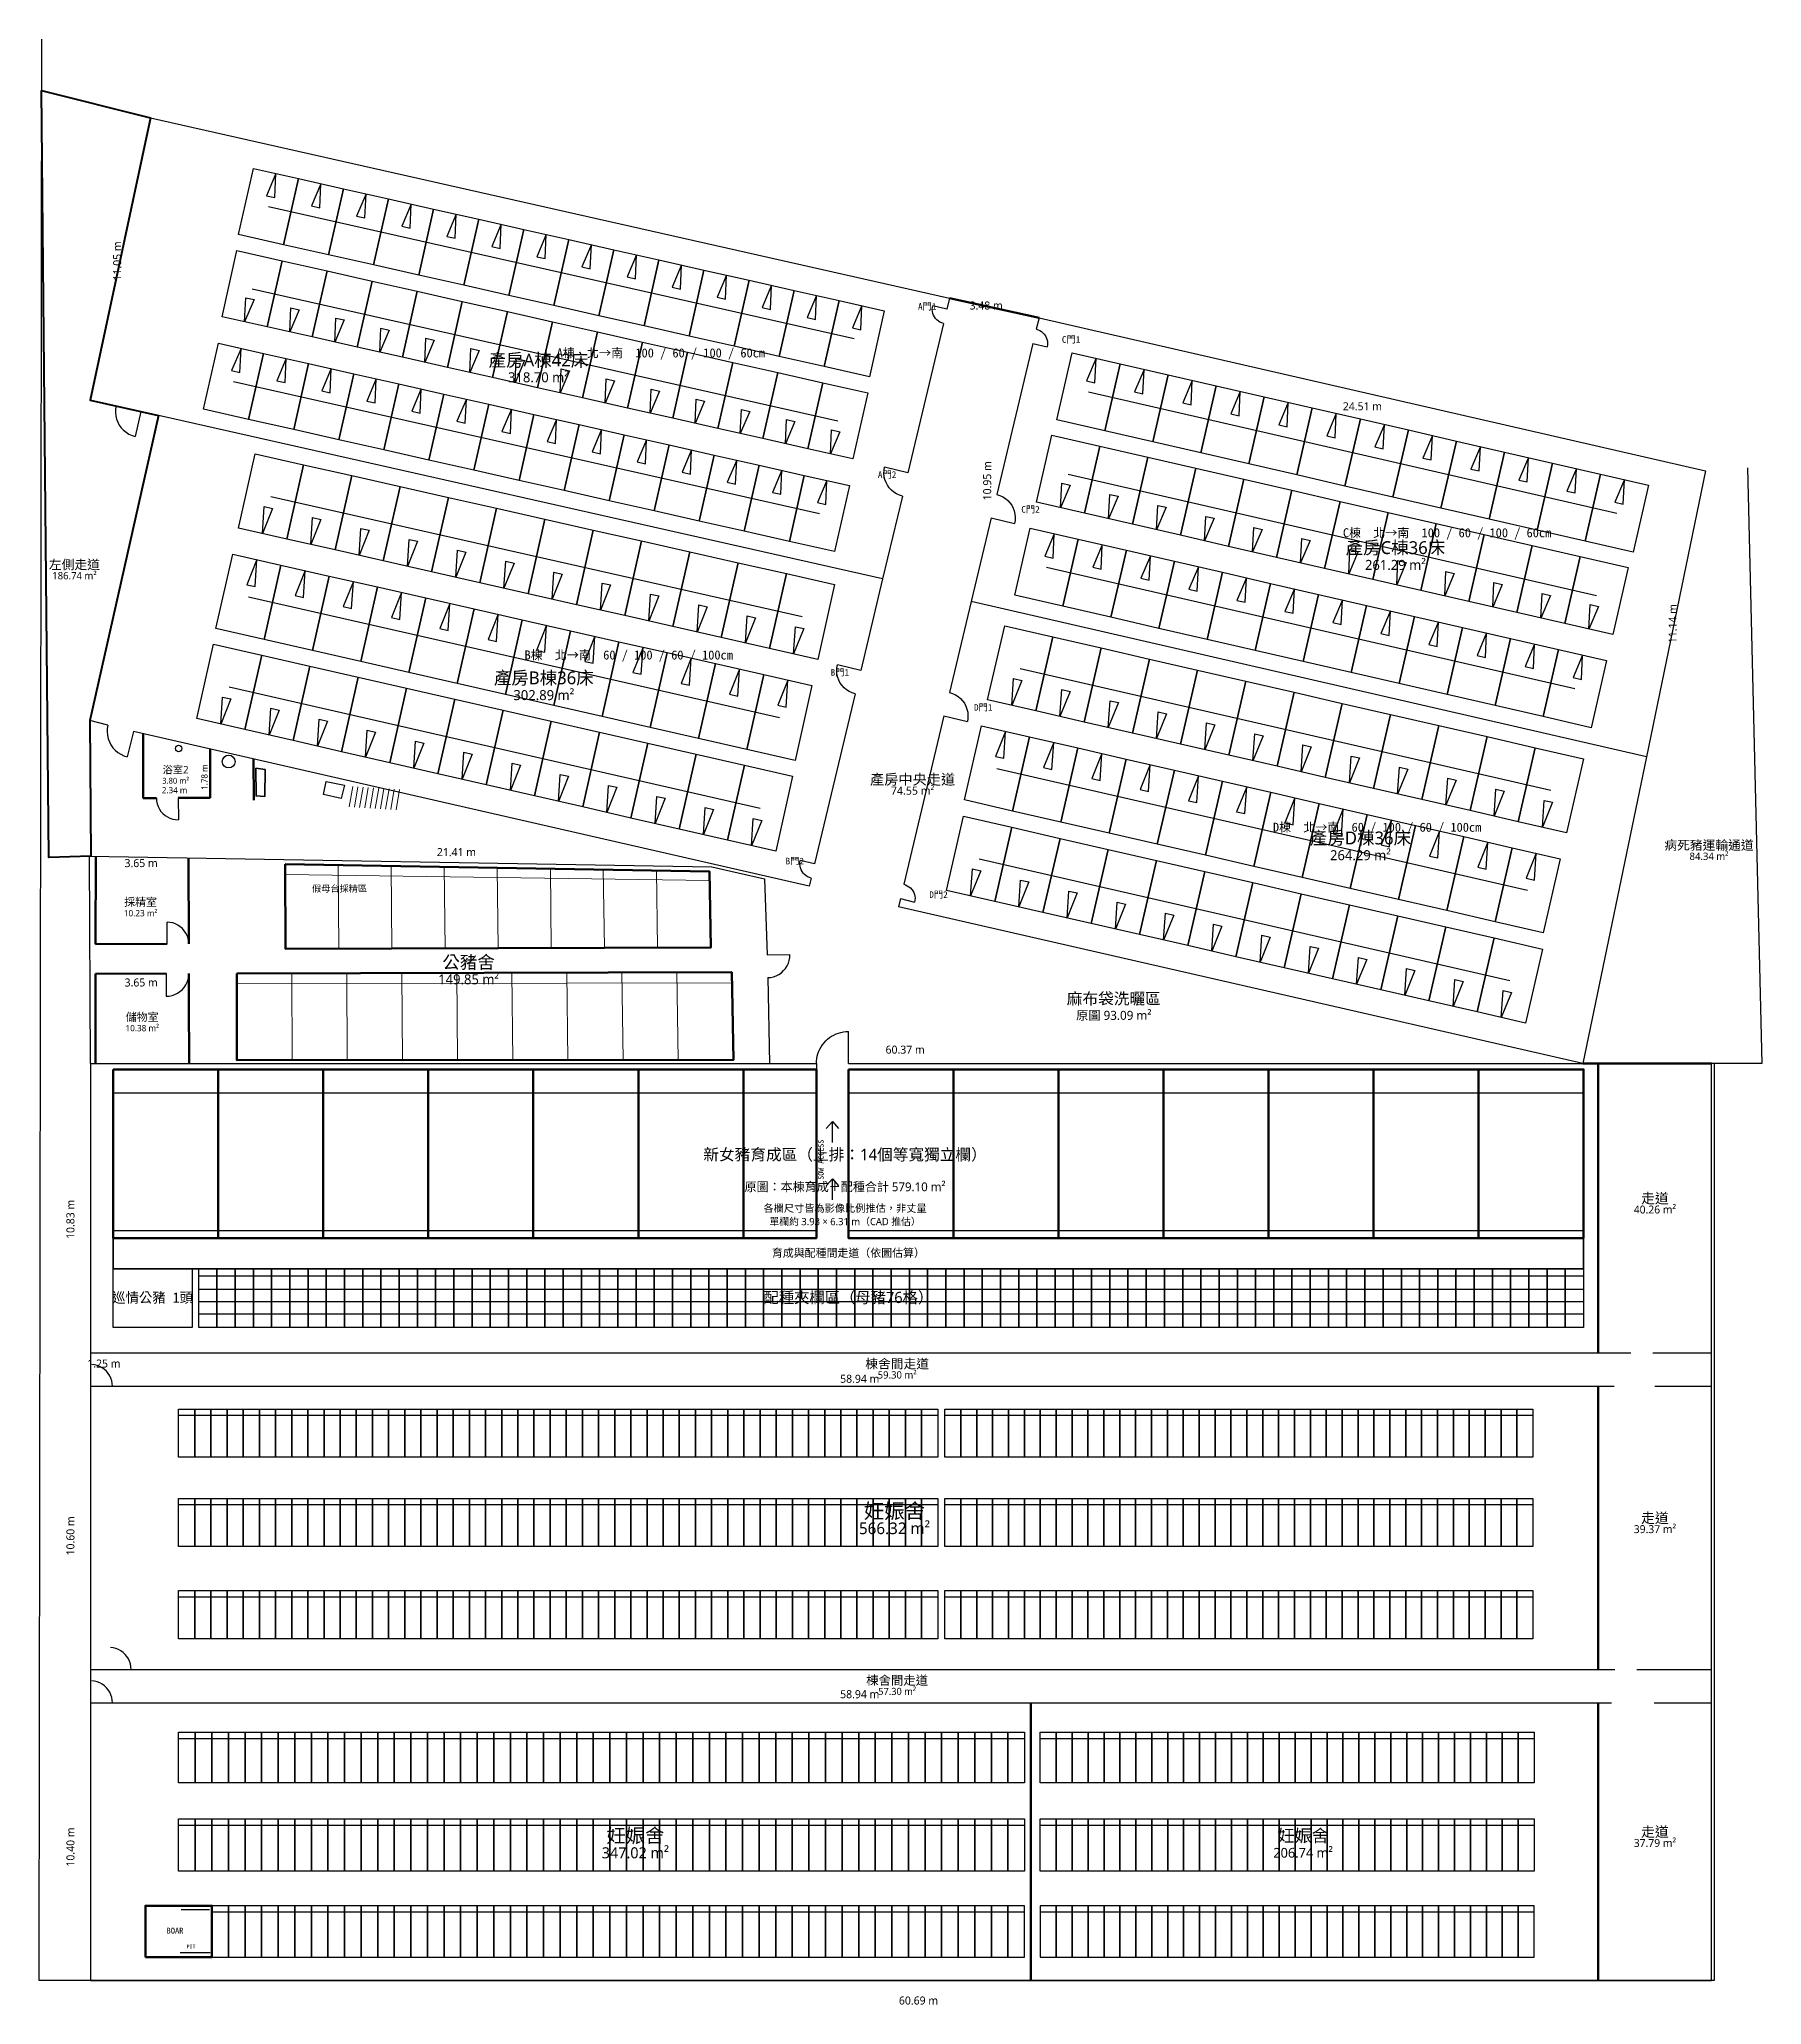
# Model space of a CAD drawing. Header units: metres. Extents: x -1.9 to 62.6, y -0.9 to 72.7.
import ezdxf

# ---------------------------------------------------------------- set-up
doc = ezdxf.new("R2010")
doc.units = ezdxf.units.M
for name, color, linetype, true_color in [('00_基地與外框', 7, 'Continuous', 0xb8c8d5), ('01_牆線_外牆', 7, 'Continuous', 0xffcd80), ('02_牆線_隔間', 7, 'Continuous', 0xd1dae2), ('03_門與開啟弧', 7, 'Continuous', 0x5bd9bd), ('04_走道界線', 7, 'Continuous', 0x6b8a9f), ('05_產床_產房', 7, 'Continuous', 0xd4a5f9), ('06_欄位_公豬舍', 7, 'Continuous', 0x83d4c4), ('07_欄位_後備女豬', 7, 'Continuous', 0xf6c06d), ('08_欄位_配種', 7, 'Continuous', 0x91d5a7), ('09_欄位_妊娠', 7, 'Continuous', 0x89b7f1), ('10_衛浴與設備', 7, 'Continuous', 0xffc8a4), ('11_家具_附屬設備', 7, 'Continuous', 0x93a5b5), ('13_產床_中心導線', 7, 'Continuous', 0x7f74aa), ('20A_文字_棟舍名稱', 7, 'Continuous', 0xf3f7fa), ('21_文字_原圖面積', 7, 'Continuous', 0x9dd7fe), ('22_文字_原圖尺寸', 7, 'Continuous', 0xffc978), ('23_文字_註解與推定', 7, 'Continuous', 0xf0a6a6), ('26_文字_CAD推估尺寸', 7, 'Continuous', 0xffad78)]:
    doc.layers.add(name, color=color, linetype=linetype, true_color=true_color)
for name, color, linetype in [('08A_配種區左側巡情公豬欄', 30, 'Continuous'), ('20B_文字_區域名稱', 7, 'Continuous'), ('52_配種欄_內部橫條', 8, 'Continuous'), ('53_育成欄_下側橫條', 2, 'Continuous'), ('V108_BOAR_PEN', 2, 'Continuous'), ('V108_CONCRETE_SLAB', 3, 'Continuous'), ('V108_WASTEWATER_PIT', 4, 'Continuous'), ('V11.12.17_中央走道門號_待核', 7, 'Continuous'), ('V11.12.17_產床頭向', 7, 'Continuous'), ('V11.12.17_產房南北走道配置', 7, 'Continuous'), ('V11.12.20_母豬進出產房專用走道_待核', 4, 'Continuous'), ('V52_門扇開啟弧_真圓弧', 4, 'Continuous'), ('V63_東側通道外緣_非地籍', 4, 'Continuous'), ('V74_外側銜接_區域界線_非育成入口', 4, 'Continuous'), ('V75_育成東走道_獨立北側實牆', 7, 'CONTINUOUS'), ('V76_D棟下角至育成走道西角_獨立共牆', 7, 'Continuous')]:
    doc.layers.add(name, color=color, linetype=linetype)
doc.styles.add('CHINESE', font='msjh.ttc')

msp = doc.modelspace()

# ---------------------------------------------------------------- texts
at = {"layer": '20A_文字_棟舍名稱', "attachment_point": 5, "style": 'CHINESE'}
for s, insert, char_height in [('產房A棟42床', (16.77, 60.646), 0.48), ('產房C棟36床', (48.856, 53.622), 0.48), ('產房B棟36床', (16.971, 48.747), 0.48), ('產房D棟36床', (47.547, 42.752), 0.48), ('公豬舍', (14.156, 38.105), 0.48), ('妊娠舍', (30.1, 17.55), 0.56), ('妊娠舍', (20.4, 5.4), 0.53), ('妊娠舍', (45.4, 5.4), 0.47)]:
    msp.add_mtext(s, dxfattribs=dict(at, insert=insert, char_height=char_height))
at = {"layer": '20B_文字_區域名稱'}
msp.add_text('假母台採精區', height=0.245, dxfattribs=at).set_placement((8.295, 40.765))
at = {"layer": '20B_文字_區域名稱', "attachment_point": 5, "style": 'CHINESE'}
for s, insert, char_height in [('左側走道', (-0.602, 52.999), 0.35), ('浴室2', (3.185, 45.321), 0.28), ('產房中央走道', (30.779, 44.951), 0.39), ('病死豬運輸通道', (60.598, 42.494), 0.35), ('採精室', (1.875, 40.364), 0.3), ('麻布袋洗曬區', (38.311, 36.742), 0.43), ('儲物室', (1.936, 36.06), 0.3), ('新女豬育成區（上排：14個等寬獨立欄）', (28.25, 30.9), 0.43), ('走道', (58.572, 29.267), 0.38), ('配種夾欄區（母豬76格）', (28.375, 25.55), 0.42), ('棟舍間走道', (30.2, 23.075), 0.35), ('走道', (58.572, 17.3), 0.38), ('棟舍間走道', (30.2, 11.225), 0.34), ('走道', (58.572, 5.55), 0.38)]:
    msp.add_mtext(s, dxfattribs=dict(at, insert=insert, char_height=char_height))
at = {"layer": '20B_文字_區域名稱', "insert": (2.325, 25.55), "char_height": 0.385, "attachment_point": 5}
msp.add_mtext('巡情公豬 1頭', dxfattribs=at)
at = {"layer": '21_文字_原圖面積', "attachment_point": 5, "style": 'CHINESE'}
for s, insert, char_height in [('318.70 m²', (16.77, 60.026), 0.3744), ('261.29 m²', (48.856, 53.002), 0.3744), ('186.74 m²', (-0.602, 52.599), 0.273), ('302.89 m²', (16.971, 48.127), 0.3744), ('3.80 m²', (3.185, 44.921), 0.2184), ('74.55 m²', (30.779, 44.551), 0.3042), ('264.29 m²', (47.547, 42.132), 0.3744), ('84.34 m²', (60.598, 42.094), 0.273), ('10.23 m²', (1.875, 39.964), 0.234), ('149.85 m²', (14.156, 37.485), 0.3744), ('原圖 93.09 m²', (38.311, 36.122), 0.3354), ('10.38 m²', (1.936, 35.66), 0.234), ('原圖：本棟育成＋配種合計 579.10 m²', (28.25, 29.7), 0.33), ('40.26 m²', (58.572, 28.867), 0.2964), ('59.30 m²', (30.2, 22.675), 0.273), ('566.32 m²', (30.1, 16.93), 0.4368), ('39.37 m²', (58.572, 16.9), 0.2964), ('57.30 m²', (30.2, 10.825), 0.2652), ('37.79 m²', (58.572, 5.15), 0.2964), ('347.02 m²', (20.4, 4.78), 0.4134), ('206.74 m²', (45.4, 4.78), 0.3666)]:
    msp.add_mtext(s, dxfattribs=dict(at, insert=insert, char_height=char_height))
at = {"layer": '22_文字_原圖尺寸', "attachment_point": 5, "rotation": 90, "style": 'CHINESE'}
for s, insert, char_height in [('11.05 m', (1, 64.385), 0.3), ('10.95 m', (33.574, 56.155), 0.3), ('11.14 m', (59.24, 50.804), 0.3), ('1.78 m', (4.267, 45.058), 0.23), ('10.83 m', (-0.75, 28.5), 0.3), ('10.60 m', (-0.75, 16.65), 0.3), ('10.40 m', (-0.75, 5), 0.3)]:
    msp.add_mtext(s, dxfattribs=dict(at, insert=insert, char_height=char_height))
at = {"layer": '22_文字_原圖尺寸', "attachment_point": 5, "style": 'CHINESE'}
for s, insert, char_height in [('3.48 m', (33.533, 62.715), 0.3), ('24.51 m', (47.62, 58.942), 0.3), ('2.34 m', (3.147, 44.569), 0.23), ('3.65 m', (1.894, 41.838), 0.3), ('21.41 m', (13.7, 42.249), 0.3), ('3.65 m', (1.896, 37.368), 0.3), ('60.37 m', (30.5, 34.854), 0.3), ('1.25 m', (0.5, 23.1), 0.3), ('58.94 m', (28.8, 22.53), 0.3), ('58.94 m', (28.8, 10.72), 0.3), ('60.69 m', (31, -0.75), 0.3)]:
    msp.add_mtext(s, dxfattribs=dict(at, insert=insert, char_height=char_height))
at = {"layer": '23_文字_註解與推定', "attachment_point": 5, "style": 'CHINESE'}
for s, insert, char_height in [('各欄尺寸皆為影像比例推估，非丈量', (28.25, 28.9), 0.28), ('育成與配種間走道（依圖估算）', (28.375, 27.225), 0.3)]:
    msp.add_mtext(s, dxfattribs=dict(at, insert=insert, char_height=char_height))
at = {"layer": '26_文字_CAD推估尺寸', "insert": (28.25, 28.4), "char_height": 0.27, "attachment_point": 5, "style": 'CHINESE'}
msp.add_mtext('單欄約 3.93 × 6.31 m（CAD 推估）', dxfattribs=at)
at = {"layer": 'V108_BOAR_PEN'}
msp.add_text('BOAR', height=0.22, dxfattribs=at).set_placement((2.85, 1.76))
at = {"layer": 'V108_WASTEWATER_PIT'}
msp.add_text('PIT', height=0.14, dxfattribs=at).set_placement((3.6, 1.205))
at = {"layer": 'V11.12.17_中央走道門號_待核'}
for s, p in [('A門1', (30.982, 62.557)), ('C門1', (36.368, 61.322)), ('A門2', (29.48, 56.264)), ('C門2', (34.849, 54.961)), ('B門1', (27.711, 48.858)), ('D門1', (33.079, 47.546)), ('B門2', (26.025, 41.792)), ('D門2', (31.405, 40.535))]:
    msp.add_text(s, height=0.25, dxfattribs=at).set_placement(p)
at = {"layer": 'V11.12.17_產房南北走道配置'}
for s, p in [('A棟  北→南  100 / 60 / 100 / 60cm', (17.454, 60.774)), ('C棟  北→南  100 / 60 / 100 / 60cm', (46.89, 54.039)), ('B棟  北→南  60 / 100 / 60 / 100cm', (16.25, 49.463)), ('D棟  北→南  60 / 100 / 60 / 100cm', (44.27, 43.014))]:
    msp.add_text(s, height=0.34, dxfattribs=at).set_placement(p)
at = {"layer": 'V11.12.20_母豬進出產房專用走道_待核'}
msp.add_text('SOW ACCESS', height=0.21, rotation=90, dxfattribs=at).set_placement((27.45, 29.985))

# ---------------------------------------------------------------- linework, layer by layer
at = {"layer": '00_基地與外框'}
msp.add_lwpolyline([(60.786, 34.334), (60.786, 0), (-1.918, 0), (-1.822, 72.685)], dxfattribs=at)
at = {"layer": '01_牆線_外牆'}
for points in [[(-0.018, 59.174), (2.241, 69.745)], [(2.241, 69.745), (32.166, 62.997)], [(32.166, 62.997), (32.067, 62.581)], [(31.939, 62.046), (30.605, 56.458)], [(35.512, 62.257), (35.411, 61.833)], [(35.512, 62.257), (60.471, 56.529)], [(35.283, 61.298), (33.933, 55.643)], [(0.955, 58.955), (-0.018, 59.174)], [(-0.032, 47.175), (2.539, 58.598)], [(29.656, 52.483), (1.881, 58.746)], [(60.471, 56.529), (58.254, 45.821)], [(30.396, 55.582), (29.656, 52.483)], [(33.724, 54.767), (32.975, 51.63)], [(29.656, 52.483), (28.837, 49.051)], [(32.975, 51.63), (32.163, 48.228)], [(58.254, 45.821), (32.975, 51.63)], [(28.628, 48.176), (27.11, 41.816)], [(0.651, 47.007), (-0.032, 47.175)], [(31.953, 47.352), (30.448, 41.046)], [(26.909, 40.972), (1.603, 46.772)], [(58.254, 45.821), (55.875, 34.334)], [(-0.037, 42.099), (23.267, 41.704)], [(0, 34.334), (-0.037, 42.099)], [(23.267, 41.704), (25.238, 41.253)], [(25.238, 41.253), (25.337, 38.402)], [(26.982, 41.281), (26.909, 40.972)], [(30.32, 40.511), (30.248, 40.207)], [(55.875, 34.334), (30.248, 40.207)], [(25.354, 37.552), (25.42, 34.334)], [(0, 34.334), (0, 0)], [(0, 34.334), (27.175, 34.334)], [(28.375, 34.334), (55.875, 34.334)], [(60.693, 0), (60.693, 34.334)], [(0, 23.5), (57.673, 23.5)], [(58.493, 23.5), (60.693, 23.5)], [(0.82, 22.25), (57.05, 22.25)], [(58.573, 22.25), (60.693, 22.25)], [(0, 11.65), (0.7, 11.65)], [(1.52, 11.65), (57.073, 11.65)], [(57.893, 11.65), (60.693, 11.65)], [(0.82, 10.4), (56.95, 10.4)], [(58.543, 10.4), (60.693, 10.4)], [(0, 0), (60.693, 0)]]:
    msp.add_lwpolyline(points, dxfattribs=at)
at = {"layer": '02_牆線_隔間', "lineweight": 60}
for p, q in [((1.97, 44.273), (1.969, 46.688)), ((2.464, 44.276), (1.97, 44.273)), ((4.482, 44.288), (3.284, 44.281)), ((0.191, 38.804), (0.194, 42.095)), ((3.674, 42.036), (3.68, 38.815)), ((2.866, 38.813), (0.191, 38.804)), ((0.187, 34.334), (0.19, 37.695)), ((0.19, 37.695), (2.833, 37.702)), ((3.683, 37.704), (3.685, 36.707)), ((3.685, 36.707), (3.689, 34.334))]:
    msp.add_line(p, q, dxfattribs=at)
at = {"layer": '02_牆線_隔間', "lineweight": 50}
for p, q in [((4.482, 44.288), (4.477, 46.113)), ((6.103, 45.741), (6.109, 44.201))]:
    msp.add_line(p, q, dxfattribs=at)
at = {"layer": '02_牆線_隔間', "lineweight": 53}
for p, q in [((56.45, 23.5), (56.45, 34.334)), ((56.45, 11.65), (56.45, 22.25)), ((56.45, 0), (56.45, 10.4))]:
    msp.add_line(p, q, dxfattribs=at)
at = {"layer": '02_牆線_隔間', "lineweight": 80}
msp.add_line((35.2, 0), (35.2, 10.4), dxfattribs=at)
at = {"layer": '03_門與開啟弧'}
msp.add_line((28.375, 34.334), (28.375, 35.534), dxfattribs=at)
for points in [[(32.067, 62.581), (31.532, 62.709)], [(35.283, 61.298), (35.818, 61.171)], [(1.881, 58.746), (1.673, 57.819)], [(30.605, 56.458), (29.73, 56.667)], [(33.724, 54.767), (34.599, 54.558)], [(28.837, 49.051), (27.962, 49.26)], [(31.953, 47.352), (32.829, 47.143)], [(1.603, 46.772), (1.368, 45.821)], [(3.284, 44.281), (3.289, 43.461)], [(27.11, 41.816), (26.575, 41.943)], [(30.32, 40.511), (30.855, 40.383)], [(2.866, 38.813), (2.866, 39.627)], [(25.337, 38.402), (26.186, 38.419)], [(2.833, 37.702), (2.833, 36.852)], [(27.175, 34.334), (27.179, 34.428), (27.19, 34.522), (27.208, 34.614), (27.234, 34.705), (27.266, 34.793), (27.306, 34.879), (27.352, 34.961), (27.404, 35.039), (27.463, 35.113), (27.526, 35.183), (27.596, 35.246), (27.67, 35.305), (27.748, 35.357), (27.83, 35.403), (27.916, 35.443), (28.004, 35.475), (28.095, 35.501), (28.187, 35.519), (28.281, 35.53), (28.375, 35.534)], [(0, 22.25), (0.82, 22.25)], [(0.7, 11.65), (1.52, 11.65)], [(0, 10.4), (0.82, 10.4)]]:
    msp.add_lwpolyline(points, dxfattribs=at)
at = {"layer": '04_走道界線', "lineweight": 60}
msp.add_line((32.166, 62.997), (35.512, 62.257), dxfattribs=at)
at = {"layer": '04_走道界線', "lineweight": 40}
msp.add_lwpolyline([(-1.841, 70.769), (2.241, 69.744), (-0.018, 59.174), (2.539, 58.598), (-0.032, 47.175), (0.008, 42.099), (-1.56, 42.046)], close=True, dxfattribs=at)
at = {"layer": '04_走道界線', "lineweight": 35}
msp.add_lwpolyline([(28.375, 27.8), (55.9, 27.8), (55.9, 26.65), (0.85, 26.65), (0.85, 27.8), (27.175, 27.8)], dxfattribs=at)
at = {"layer": '05_產床_產房'}
for points in [[(6.098, 67.85), (7.785, 67.469), (7.227, 64.995), (5.54, 65.376)], [(7.785, 67.469), (9.472, 67.089), (8.914, 64.615), (7.227, 64.995)], [(9.472, 67.089), (11.159, 66.709), (10.601, 64.235), (8.914, 64.615)], [(11.159, 66.709), (12.846, 66.328), (12.288, 63.854), (10.601, 64.235)], [(12.846, 66.328), (14.533, 65.948), (13.976, 63.474), (12.288, 63.854)], [(14.533, 65.948), (16.221, 65.567), (15.663, 63.093), (13.976, 63.474)], [(16.221, 65.567), (17.908, 65.187), (17.35, 62.713), (15.663, 63.093)], [(5.484, 64.773), (7.171, 64.393), (6.613, 61.919), (4.926, 62.299)], [(17.908, 65.187), (19.595, 64.806), (19.037, 62.332), (17.35, 62.713)], [(19.595, 64.806), (21.282, 64.426), (20.724, 61.952), (19.037, 62.332)], [(7.171, 64.393), (8.858, 64.013), (8.3, 61.539), (6.613, 61.919)], [(21.282, 64.426), (22.969, 64.046), (22.411, 61.572), (20.724, 61.952)], [(22.969, 64.046), (24.656, 63.665), (24.099, 61.191), (22.411, 61.572)], [(8.858, 64.013), (10.545, 63.632), (9.988, 61.158), (8.3, 61.539)], [(10.545, 63.632), (12.232, 63.252), (11.675, 60.778), (9.988, 61.158)], [(24.656, 63.665), (26.344, 63.285), (25.786, 60.811), (24.099, 61.191)], [(12.232, 63.252), (13.92, 62.871), (13.362, 60.397), (11.675, 60.778)], [(13.92, 62.871), (15.607, 62.491), (15.049, 60.017), (13.362, 60.397)], [(26.344, 63.285), (28.031, 62.904), (27.473, 60.43), (25.786, 60.811)], [(28.031, 62.904), (29.718, 62.524), (29.16, 60.05), (27.473, 60.43)], [(15.607, 62.491), (17.294, 62.11), (16.736, 59.636), (15.049, 60.017)], [(17.294, 62.11), (18.981, 61.73), (18.423, 59.256), (16.736, 59.636)], [(4.791, 61.305), (6.478, 60.924), (5.92, 58.45), (4.233, 58.831)], [(18.981, 61.73), (20.669, 61.349), (20.111, 58.876), (18.423, 59.256)], [(20.669, 61.349), (22.356, 60.969), (21.798, 58.495), (20.111, 58.876)], [(6.478, 60.924), (8.166, 60.544), (7.608, 58.07), (5.92, 58.45)], [(8.166, 60.544), (9.853, 60.163), (9.295, 57.689), (7.608, 58.07)], [(22.356, 60.969), (24.043, 60.589), (23.485, 58.115), (21.798, 58.495)], [(24.043, 60.589), (25.73, 60.208), (25.172, 57.734), (23.485, 58.115)], [(36.752, 60.946), (38.551, 60.533), (37.975, 58.023), (36.176, 58.436)], [(38.551, 60.533), (40.349, 60.12), (39.773, 57.61), (37.975, 58.023)], [(9.853, 60.163), (11.54, 59.783), (10.982, 57.309), (9.295, 57.689)], [(11.54, 59.783), (13.227, 59.403), (12.669, 56.928), (10.982, 57.309)], [(25.73, 60.208), (27.417, 59.828), (26.859, 57.354), (25.172, 57.734)], [(27.417, 59.828), (29.104, 59.447), (28.547, 56.973), (26.859, 57.354)], [(40.349, 60.12), (42.148, 59.708), (41.571, 57.197), (39.773, 57.61)], [(42.148, 59.708), (43.946, 59.295), (43.37, 56.784), (41.571, 57.197)], [(13.227, 59.403), (14.914, 59.022), (14.356, 56.548), (12.669, 56.928)], [(14.914, 59.022), (16.601, 58.642), (16.044, 56.168), (14.356, 56.548)], [(43.946, 59.295), (45.744, 58.882), (45.168, 56.372), (43.37, 56.784)], [(45.744, 58.882), (47.543, 58.47), (46.967, 55.959), (45.168, 56.372)], [(16.601, 58.642), (18.289, 58.261), (17.731, 55.787), (16.044, 56.168)], [(18.289, 58.261), (19.976, 57.881), (19.418, 55.407), (17.731, 55.787)], [(47.543, 58.47), (49.341, 58.057), (48.765, 55.546), (46.967, 55.959)], [(19.976, 57.881), (21.663, 57.5), (21.105, 55.026), (19.418, 55.407)], [(21.663, 57.5), (23.35, 57.12), (22.792, 54.646), (21.105, 55.026)], [(35.993, 57.863), (37.791, 57.45), (37.215, 54.94), (35.417, 55.353)], [(37.791, 57.45), (39.59, 57.037), (39.013, 54.527), (37.215, 54.94)], [(49.341, 58.057), (51.14, 57.644), (50.563, 55.133), (48.765, 55.546)], [(51.14, 57.644), (52.938, 57.231), (52.362, 54.72), (50.563, 55.133)], [(6.166, 57.165), (7.974, 56.757), (7.347, 53.975), (5.539, 54.385)], [(7.974, 56.757), (9.782, 56.349), (9.154, 53.565), (7.347, 53.975)], [(23.35, 57.12), (25.037, 56.739), (24.479, 54.266), (22.792, 54.646)], [(25.037, 56.739), (26.724, 56.359), (26.167, 53.885), (24.479, 54.266)], [(39.59, 57.037), (41.388, 56.624), (40.812, 54.114), (39.013, 54.527)], [(52.938, 57.231), (54.736, 56.819), (54.16, 54.307), (52.362, 54.72)], [(54.736, 56.819), (56.535, 56.406), (55.958, 53.894), (54.16, 54.307)], [(9.782, 56.349), (11.59, 55.942), (10.961, 53.155), (9.154, 53.565)], [(11.59, 55.942), (13.398, 55.534), (12.769, 52.746), (10.961, 53.155)], [(26.724, 56.359), (28.412, 55.979), (27.854, 53.505), (26.167, 53.885)], [(41.388, 56.624), (43.186, 56.211), (42.61, 53.7), (40.812, 54.114)], [(43.186, 56.211), (44.984, 55.798), (44.408, 53.287), (42.61, 53.7)], [(56.535, 56.406), (58.333, 55.993), (57.757, 53.481), (55.958, 53.894)], [(13.398, 55.534), (15.206, 55.127), (14.576, 52.336), (12.769, 52.746)], [(44.984, 55.798), (46.783, 55.385), (46.207, 52.874), (44.408, 53.287)], [(46.783, 55.385), (48.581, 54.972), (48.005, 52.461), (46.207, 52.874)], [(15.206, 55.127), (17.014, 54.719), (16.384, 51.926), (14.576, 52.336)], [(17.014, 54.719), (18.822, 54.311), (18.191, 51.516), (16.384, 51.926)], [(48.581, 54.972), (50.38, 54.559), (49.803, 52.048), (48.005, 52.461)], [(50.38, 54.559), (52.178, 54.147), (51.602, 51.635), (49.803, 52.048)], [(18.822, 54.311), (20.63, 53.903), (19.999, 51.106), (18.191, 51.516)], [(20.63, 53.903), (22.437, 53.496), (21.806, 50.697), (19.999, 51.106)], [(35.185, 54.38), (36.984, 53.967), (36.407, 51.457), (34.609, 51.87)], [(36.984, 53.967), (38.782, 53.554), (38.206, 51.043), (36.407, 51.457)], [(52.178, 54.147), (53.976, 53.734), (53.4, 51.222), (51.602, 51.635)], [(53.976, 53.734), (55.775, 53.321), (55.198, 50.809), (53.4, 51.222)], [(5.323, 53.409), (7.13, 52.999), (6.503, 50.216), (4.696, 50.628)], [(7.13, 52.999), (8.938, 52.589), (8.31, 49.805), (6.503, 50.216)], [(22.437, 53.496), (24.245, 53.088), (23.614, 50.287), (21.806, 50.697)], [(24.245, 53.088), (26.053, 52.68), (25.421, 49.877), (23.614, 50.287)], [(38.782, 53.554), (40.58, 53.141), (40.004, 50.63), (38.206, 51.043)], [(40.58, 53.141), (42.379, 52.728), (41.802, 50.217), (40.004, 50.63)], [(55.775, 53.321), (57.573, 52.908), (56.996, 50.396), (55.198, 50.809)], [(8.938, 52.589), (10.745, 52.179), (10.117, 49.393), (8.31, 49.805)], [(26.053, 52.68), (27.861, 52.273), (27.229, 49.467), (25.421, 49.877)], [(42.379, 52.728), (44.177, 52.315), (43.601, 49.804), (41.802, 50.217)], [(44.177, 52.315), (45.975, 51.901), (45.399, 49.391), (43.601, 49.804)], [(10.745, 52.179), (12.552, 51.769), (11.924, 48.981), (10.117, 49.393)], [(12.552, 51.769), (14.36, 51.36), (13.731, 48.569), (11.924, 48.981)], [(45.975, 51.901), (47.773, 51.489), (47.197, 48.977), (45.399, 49.391)], [(14.36, 51.36), (16.167, 50.95), (15.538, 48.157), (13.731, 48.569)], [(16.167, 50.95), (17.975, 50.54), (17.345, 47.745), (15.538, 48.157)], [(47.773, 51.489), (49.572, 51.075), (48.995, 48.564), (47.197, 48.977)], [(49.572, 51.075), (51.37, 50.662), (50.794, 48.151), (48.995, 48.564)], [(17.975, 50.54), (19.782, 50.13), (19.151, 47.333), (17.345, 47.745)], [(19.782, 50.13), (21.59, 49.72), (20.959, 46.921), (19.151, 47.333)], [(34.227, 50.727), (36.033, 50.312), (35.395, 47.537), (33.589, 47.951)], [(36.033, 50.312), (37.839, 49.897), (37.201, 47.122), (35.395, 47.537)], [(51.37, 50.662), (53.168, 50.249), (52.592, 47.738), (50.794, 48.151)], [(53.168, 50.249), (54.967, 49.836), (54.39, 47.324), (52.592, 47.738)], [(4.603, 50.034), (6.41, 49.622), (5.783, 46.84), (3.976, 47.254)], [(6.41, 49.622), (8.217, 49.21), (7.589, 46.426), (5.783, 46.84)], [(21.59, 49.72), (23.397, 49.311), (22.765, 46.509), (20.959, 46.921)], [(23.397, 49.311), (25.204, 48.901), (24.572, 46.098), (22.765, 46.509)], [(37.839, 49.897), (39.645, 49.482), (39.007, 46.707), (37.201, 47.122)], [(39.645, 49.482), (41.451, 49.067), (40.813, 46.293), (39.007, 46.707)], [(54.967, 49.836), (56.765, 49.423), (56.188, 46.911), (54.39, 47.324)], [(8.217, 49.21), (10.024, 48.798), (9.396, 46.012), (7.589, 46.426)], [(10.024, 48.798), (11.831, 48.386), (11.202, 45.598), (9.396, 46.012)], [(25.204, 48.901), (27.012, 48.491), (26.379, 45.686), (24.572, 46.098)], [(41.451, 49.067), (43.257, 48.652), (42.619, 45.878), (40.813, 46.293)], [(43.257, 48.652), (45.062, 48.237), (44.425, 45.464), (42.619, 45.878)], [(11.831, 48.386), (13.638, 47.975), (13.009, 45.184), (11.202, 45.598)], [(13.638, 47.975), (15.445, 47.563), (14.815, 44.77), (13.009, 45.184)], [(45.062, 48.237), (46.868, 47.822), (46.231, 45.049), (44.425, 45.464)], [(15.445, 47.563), (17.252, 47.151), (16.622, 44.356), (14.815, 44.77)], [(17.252, 47.151), (19.059, 46.739), (18.428, 43.942), (16.622, 44.356)], [(46.868, 47.822), (48.674, 47.407), (48.037, 44.634), (46.231, 45.049)], [(48.674, 47.407), (50.48, 46.992), (49.843, 44.22), (48.037, 44.634)], [(19.059, 46.739), (20.866, 46.327), (20.235, 43.528), (18.428, 43.942)], [(33.355, 46.979), (35.161, 46.564), (34.524, 43.79), (32.718, 44.204)], [(35.161, 46.564), (36.967, 46.15), (36.33, 43.375), (34.524, 43.79)], [(50.48, 46.992), (52.286, 46.577), (51.649, 43.805), (49.843, 44.22)], [(52.286, 46.577), (54.092, 46.162), (53.456, 43.39), (51.649, 43.805)], [(20.866, 46.327), (22.673, 45.915), (22.041, 43.114), (20.235, 43.528)], [(22.673, 45.915), (24.48, 45.503), (23.848, 42.7), (22.041, 43.114)], [(36.967, 46.15), (38.773, 45.735), (38.136, 42.961), (36.33, 43.375)], [(38.773, 45.735), (40.579, 45.32), (39.942, 42.547), (38.136, 42.961)], [(54.092, 46.162), (55.898, 45.747), (55.261, 42.976), (53.456, 43.39)], [(24.48, 45.503), (26.287, 45.091), (25.654, 42.286), (23.848, 42.7)], [(40.579, 45.32), (42.385, 44.906), (41.748, 42.133), (39.942, 42.547)], [(42.385, 44.906), (44.191, 44.491), (43.554, 41.718), (41.748, 42.133)], [(44.191, 44.491), (45.998, 44.077), (45.36, 41.304), (43.554, 41.718)], [(32.687, 43.595), (34.493, 43.181), (33.855, 40.406), (32.049, 40.82)], [(45.998, 44.077), (47.803, 43.662), (47.166, 40.89), (45.36, 41.304)], [(47.803, 43.662), (49.61, 43.247), (48.973, 40.475), (47.166, 40.89)], [(34.493, 43.181), (36.299, 42.767), (35.661, 39.992), (33.855, 40.406)], [(36.299, 42.767), (38.105, 42.353), (37.468, 39.578), (35.661, 39.992)], [(49.61, 43.247), (51.416, 42.833), (50.779, 40.061), (48.973, 40.475)], [(51.416, 42.833), (53.222, 42.418), (52.585, 39.647), (50.779, 40.061)], [(38.105, 42.353), (39.911, 41.938), (39.274, 39.164), (37.468, 39.578)], [(53.222, 42.418), (55.028, 42.003), (54.391, 39.232), (52.585, 39.647)], [(39.911, 41.938), (41.717, 41.524), (41.08, 38.751), (39.274, 39.164)], [(41.717, 41.524), (43.523, 41.11), (42.886, 38.337), (41.08, 38.751)], [(43.523, 41.11), (45.33, 40.695), (44.692, 37.923), (42.886, 38.337)], [(45.33, 40.695), (47.136, 40.281), (46.499, 37.509), (44.692, 37.923)], [(47.136, 40.281), (48.942, 39.867), (48.305, 37.095), (46.499, 37.509)], [(48.942, 39.867), (50.748, 39.453), (50.111, 36.681), (48.305, 37.095)], [(50.748, 39.453), (52.554, 39.038), (51.917, 36.267), (50.111, 36.681)], [(52.554, 39.038), (54.36, 38.624), (53.724, 35.853), (51.917, 36.267)]]:
    msp.add_lwpolyline(points, close=True, dxfattribs=at)
at = {"layer": '06_欄位_公豬舍', "lineweight": 18}
for p, q in [((7.293, 41.417), (23.176, 41.187)), ((5.478, 37.315), (24.018, 37.36))]:
    msp.add_line(p, q, dxfattribs=at)
at = {"layer": '06_欄位_公豬舍', "lineweight": 13}
for p, q in [((9.276, 41.764), (9.293, 38.634)), ((11.261, 41.731), (11.283, 38.64)), ((13.246, 41.697), (13.273, 38.647)), ((15.231, 41.663), (15.263, 38.654)), ((17.216, 41.63), (17.253, 38.66)), ((19.2, 41.596), (19.243, 38.667)), ((21.185, 41.562), (21.233, 38.673)), ((7.536, 37.71), (7.549, 34.459)), ((9.596, 37.716), (9.614, 34.46)), ((11.655, 37.721), (11.679, 34.462)), ((13.714, 37.727), (13.744, 34.464)), ((15.774, 37.732), (15.809, 34.466)), ((17.833, 37.738), (17.873, 34.468)), ((19.892, 37.743), (19.938, 34.47)), ((21.951, 37.748), (22.003, 34.472))]:
    msp.add_line(p, q, dxfattribs=at)
at = {"layer": '06_欄位_公豬舍', "lineweight": 50}
for points in [[(7.292, 41.798), (23.17, 41.529), (23.223, 38.68), (7.302, 38.627)], [(5.477, 37.705), (24.011, 37.754), (24.068, 34.474), (5.484, 34.457)]]:
    msp.add_lwpolyline(points, close=True, dxfattribs=at)
at = {"layer": '07_欄位_後備女豬'}
for p, q in [((0.85, 33.244), (27.175, 33.244)), ((28.375, 33.244), (55.9, 33.244))]:
    msp.add_line(p, q, dxfattribs=at)
at = {"layer": '07_欄位_後備女豬', "lineweight": 50}
for points in [[(0.85, 34.114), (4.782, 34.114), (4.782, 27.8), (0.85, 27.8)], [(4.782, 34.114), (8.714, 34.114), (8.714, 27.8), (4.782, 27.8)], [(8.714, 34.114), (12.646, 34.114), (12.646, 27.8), (8.714, 27.8)], [(12.646, 34.114), (16.579, 34.114), (16.579, 27.8), (12.646, 27.8)], [(16.579, 34.114), (20.511, 34.114), (20.511, 27.8), (16.579, 27.8)], [(20.511, 34.114), (24.443, 34.114), (24.443, 27.8), (20.511, 27.8)], [(24.443, 34.114), (27.175, 34.114), (27.175, 27.8), (24.443, 27.8)], [(28.375, 34.114), (32.307, 34.114), (32.307, 27.8), (28.375, 27.8)], [(32.307, 34.114), (36.239, 34.114), (36.239, 27.8), (32.307, 27.8)], [(36.239, 34.114), (40.171, 34.114), (40.171, 27.8), (36.239, 27.8)], [(40.171, 34.114), (44.104, 34.114), (44.104, 27.8), (40.171, 27.8)], [(44.104, 34.114), (48.036, 34.114), (48.036, 27.8), (44.104, 27.8)], [(48.036, 34.114), (51.968, 34.114), (51.968, 27.8), (48.036, 27.8)], [(51.968, 34.114), (55.9, 34.114), (55.9, 27.8), (51.968, 27.8)]]:
    msp.add_lwpolyline(points, close=True, dxfattribs=at)
at = {"layer": '08_欄位_配種'}
msp.add_line((4.05, 26.386), (55.9, 26.386), dxfattribs=at)
for points in [[(4.05, 26.65), (4.732, 26.65), (4.732, 24.45), (4.05, 24.45)], [(4.732, 26.65), (5.414, 26.65), (5.414, 24.45), (4.732, 24.45)], [(5.414, 26.65), (6.097, 26.65), (6.097, 24.45), (5.414, 24.45)], [(6.097, 26.65), (6.779, 26.65), (6.779, 24.45), (6.097, 24.45)], [(6.779, 26.65), (7.461, 26.65), (7.461, 24.45), (6.779, 24.45)], [(7.461, 26.65), (8.143, 26.65), (8.143, 24.45), (7.461, 24.45)], [(8.143, 26.65), (8.826, 26.65), (8.826, 24.45), (8.143, 24.45)], [(8.826, 26.65), (9.508, 26.65), (9.508, 24.45), (8.826, 24.45)], [(9.508, 26.65), (10.19, 26.65), (10.19, 24.45), (9.508, 24.45)], [(10.19, 26.65), (10.872, 26.65), (10.872, 24.45), (10.19, 24.45)], [(10.872, 26.65), (11.555, 26.65), (11.555, 24.45), (10.872, 24.45)], [(11.555, 26.65), (12.237, 26.65), (12.237, 24.45), (11.555, 24.45)], [(12.237, 26.65), (12.919, 26.65), (12.919, 24.45), (12.237, 24.45)], [(12.919, 26.65), (13.601, 26.65), (13.601, 24.45), (12.919, 24.45)], [(13.601, 26.65), (14.284, 26.65), (14.284, 24.45), (13.601, 24.45)], [(14.284, 26.65), (14.966, 26.65), (14.966, 24.45), (14.284, 24.45)], [(14.966, 26.65), (15.648, 26.65), (15.648, 24.45), (14.966, 24.45)], [(15.648, 26.65), (16.33, 26.65), (16.33, 24.45), (15.648, 24.45)], [(16.33, 26.65), (17.012, 26.65), (17.012, 24.45), (16.33, 24.45)], [(17.012, 26.65), (17.695, 26.65), (17.695, 24.45), (17.012, 24.45)], [(17.695, 26.65), (18.377, 26.65), (18.377, 24.45), (17.695, 24.45)], [(18.377, 26.65), (19.059, 26.65), (19.059, 24.45), (18.377, 24.45)], [(19.059, 26.65), (19.741, 26.65), (19.741, 24.45), (19.059, 24.45)], [(19.741, 26.65), (20.424, 26.65), (20.424, 24.45), (19.741, 24.45)], [(20.424, 26.65), (21.106, 26.65), (21.106, 24.45), (20.424, 24.45)], [(21.106, 26.65), (21.788, 26.65), (21.788, 24.45), (21.106, 24.45)], [(21.788, 26.65), (22.47, 26.65), (22.47, 24.45), (21.788, 24.45)], [(22.47, 26.65), (23.153, 26.65), (23.153, 24.45), (22.47, 24.45)], [(23.153, 26.65), (23.835, 26.65), (23.835, 24.45), (23.153, 24.45)], [(23.835, 26.65), (24.517, 26.65), (24.517, 24.45), (23.835, 24.45)], [(24.517, 26.65), (25.199, 26.65), (25.199, 24.45), (24.517, 24.45)], [(25.199, 26.65), (25.882, 26.65), (25.882, 24.45), (25.199, 24.45)], [(25.882, 26.65), (26.564, 26.65), (26.564, 24.45), (25.882, 24.45)], [(26.564, 26.65), (27.246, 26.65), (27.246, 24.45), (26.564, 24.45)], [(27.246, 26.65), (27.928, 26.65), (27.928, 24.45), (27.246, 24.45)], [(27.928, 26.65), (28.611, 26.65), (28.611, 24.45), (27.928, 24.45)], [(28.611, 26.65), (29.293, 26.65), (29.293, 24.45), (28.611, 24.45)], [(29.293, 26.65), (29.975, 26.65), (29.975, 24.45), (29.293, 24.45)], [(29.975, 26.65), (30.657, 26.65), (30.657, 24.45), (29.975, 24.45)], [(30.657, 26.65), (31.339, 26.65), (31.339, 24.45), (30.657, 24.45)], [(31.339, 26.65), (32.022, 26.65), (32.022, 24.45), (31.339, 24.45)], [(32.022, 26.65), (32.704, 26.65), (32.704, 24.45), (32.022, 24.45)], [(32.704, 26.65), (33.386, 26.65), (33.386, 24.45), (32.704, 24.45)], [(33.386, 26.65), (34.068, 26.65), (34.068, 24.45), (33.386, 24.45)], [(34.068, 26.65), (34.751, 26.65), (34.751, 24.45), (34.068, 24.45)], [(34.751, 26.65), (35.433, 26.65), (35.433, 24.45), (34.751, 24.45)], [(35.433, 26.65), (36.115, 26.65), (36.115, 24.45), (35.433, 24.45)], [(36.115, 26.65), (36.797, 26.65), (36.797, 24.45), (36.115, 24.45)], [(36.797, 26.65), (37.48, 26.65), (37.48, 24.45), (36.797, 24.45)], [(37.48, 26.65), (38.162, 26.65), (38.162, 24.45), (37.48, 24.45)], [(38.162, 26.65), (38.844, 26.65), (38.844, 24.45), (38.162, 24.45)], [(38.844, 26.65), (39.526, 26.65), (39.526, 24.45), (38.844, 24.45)], [(39.526, 26.65), (40.209, 26.65), (40.209, 24.45), (39.526, 24.45)], [(40.209, 26.65), (40.891, 26.65), (40.891, 24.45), (40.209, 24.45)], [(40.891, 26.65), (41.573, 26.65), (41.573, 24.45), (40.891, 24.45)], [(41.573, 26.65), (42.255, 26.65), (42.255, 24.45), (41.573, 24.45)], [(42.255, 26.65), (42.938, 26.65), (42.938, 24.45), (42.255, 24.45)], [(42.938, 26.65), (43.62, 26.65), (43.62, 24.45), (42.938, 24.45)], [(43.62, 26.65), (44.302, 26.65), (44.302, 24.45), (43.62, 24.45)], [(44.302, 26.65), (44.984, 26.65), (44.984, 24.45), (44.302, 24.45)], [(44.984, 26.65), (45.666, 26.65), (45.666, 24.45), (44.984, 24.45)], [(45.666, 26.65), (46.349, 26.65), (46.349, 24.45), (45.666, 24.45)], [(46.349, 26.65), (47.031, 26.65), (47.031, 24.45), (46.349, 24.45)], [(47.031, 26.65), (47.713, 26.65), (47.713, 24.45), (47.031, 24.45)], [(47.713, 26.65), (48.395, 26.65), (48.395, 24.45), (47.713, 24.45)], [(48.395, 26.65), (49.078, 26.65), (49.078, 24.45), (48.395, 24.45)], [(49.078, 26.65), (49.76, 26.65), (49.76, 24.45), (49.078, 24.45)], [(49.76, 26.65), (50.442, 26.65), (50.442, 24.45), (49.76, 24.45)], [(50.442, 26.65), (51.124, 26.65), (51.124, 24.45), (50.442, 24.45)], [(51.124, 26.65), (51.807, 26.65), (51.807, 24.45), (51.124, 24.45)], [(51.807, 26.65), (52.489, 26.65), (52.489, 24.45), (51.807, 24.45)], [(52.489, 26.65), (53.171, 26.65), (53.171, 24.45), (52.489, 24.45)], [(53.171, 26.65), (53.853, 26.65), (53.853, 24.45), (53.171, 24.45)], [(53.853, 26.65), (54.536, 26.65), (54.536, 24.45), (53.853, 24.45)], [(54.536, 26.65), (55.218, 26.65), (55.218, 24.45), (54.536, 24.45)], [(55.218, 26.65), (55.9, 26.65), (55.9, 24.45), (55.218, 24.45)]]:
    msp.add_lwpolyline(points, close=True, dxfattribs=at)
at = {"layer": '08A_配種區左側巡情公豬欄'}
msp.add_lwpolyline([(0.85, 26.65), (3.8, 26.65), (3.8, 24.45), (0.85, 24.45)], close=True, dxfattribs=at)
at = {"layer": '09_欄位_妊娠'}
for p, q in [((3.3, 21.17), (31.72, 21.17)), ((31.99, 21.17), (54, 21.17)), ((3.3, 17.82), (31.72, 17.82)), ((31.99, 17.82), (54, 17.82)), ((3.3, 14.37), (31.72, 14.37)), ((31.99, 14.37), (54, 14.37)), ((3.3, 9.07), (34.97, 9.07)), ((35.56, 9.07), (54.05, 9.07)), ((3.3, 5.82), (34.97, 5.82)), ((35.56, 5.82), (54.05, 5.82)), ((4.542, 2.57), (34.97, 2.57)), ((35.56, 2.57), (54.05, 2.57))]:
    msp.add_line(p, q, dxfattribs=at)
for points in [[(3.3, 21.4), (3.905, 21.4), (3.905, 19.6), (3.3, 19.6)], [(3.905, 21.4), (4.509, 21.4), (4.509, 19.6), (3.905, 19.6)], [(4.509, 21.4), (5.114, 21.4), (5.114, 19.6), (4.509, 19.6)], [(5.114, 21.4), (5.719, 21.4), (5.719, 19.6), (5.114, 19.6)], [(5.719, 21.4), (6.323, 21.4), (6.323, 19.6), (5.719, 19.6)], [(6.323, 21.4), (6.928, 21.4), (6.928, 19.6), (6.323, 19.6)], [(6.928, 21.4), (7.533, 21.4), (7.533, 19.6), (6.928, 19.6)], [(7.533, 21.4), (8.137, 21.4), (8.137, 19.6), (7.533, 19.6)], [(8.137, 21.4), (8.742, 21.4), (8.742, 19.6), (8.137, 19.6)], [(8.742, 21.4), (9.347, 21.4), (9.347, 19.6), (8.742, 19.6)], [(9.347, 21.4), (9.951, 21.4), (9.951, 19.6), (9.347, 19.6)], [(9.951, 21.4), (10.556, 21.4), (10.556, 19.6), (9.951, 19.6)], [(10.556, 21.4), (11.161, 21.4), (11.161, 19.6), (10.556, 19.6)], [(11.161, 21.4), (11.766, 21.4), (11.766, 19.6), (11.161, 19.6)], [(11.766, 21.4), (12.37, 21.4), (12.37, 19.6), (11.766, 19.6)], [(12.37, 21.4), (12.975, 21.4), (12.975, 19.6), (12.37, 19.6)], [(12.975, 21.4), (13.58, 21.4), (13.58, 19.6), (12.975, 19.6)], [(13.58, 21.4), (14.184, 21.4), (14.184, 19.6), (13.58, 19.6)], [(14.184, 21.4), (14.789, 21.4), (14.789, 19.6), (14.184, 19.6)], [(14.789, 21.4), (15.394, 21.4), (15.394, 19.6), (14.789, 19.6)], [(15.394, 21.4), (15.998, 21.4), (15.998, 19.6), (15.394, 19.6)], [(15.998, 21.4), (16.603, 21.4), (16.603, 19.6), (15.998, 19.6)], [(16.603, 21.4), (17.208, 21.4), (17.208, 19.6), (16.603, 19.6)], [(17.208, 21.4), (17.812, 21.4), (17.812, 19.6), (17.208, 19.6)], [(17.812, 21.4), (18.417, 21.4), (18.417, 19.6), (17.812, 19.6)], [(18.417, 21.4), (19.022, 21.4), (19.022, 19.6), (18.417, 19.6)], [(19.022, 21.4), (19.626, 21.4), (19.626, 19.6), (19.022, 19.6)], [(19.626, 21.4), (20.231, 21.4), (20.231, 19.6), (19.626, 19.6)], [(20.231, 21.4), (20.836, 21.4), (20.836, 19.6), (20.231, 19.6)], [(20.836, 21.4), (21.44, 21.4), (21.44, 19.6), (20.836, 19.6)], [(21.44, 21.4), (22.045, 21.4), (22.045, 19.6), (21.44, 19.6)], [(22.045, 21.4), (22.65, 21.4), (22.65, 19.6), (22.045, 19.6)], [(22.65, 21.4), (23.254, 21.4), (23.254, 19.6), (22.65, 19.6)], [(23.254, 21.4), (23.859, 21.4), (23.859, 19.6), (23.254, 19.6)], [(23.859, 21.4), (24.464, 21.4), (24.464, 19.6), (23.859, 19.6)], [(24.464, 21.4), (25.069, 21.4), (25.069, 19.6), (24.464, 19.6)], [(25.069, 21.4), (25.673, 21.4), (25.673, 19.6), (25.069, 19.6)], [(25.673, 21.4), (26.278, 21.4), (26.278, 19.6), (25.673, 19.6)], [(26.278, 21.4), (26.883, 21.4), (26.883, 19.6), (26.278, 19.6)], [(26.883, 21.4), (27.487, 21.4), (27.487, 19.6), (26.883, 19.6)], [(27.487, 21.4), (28.092, 21.4), (28.092, 19.6), (27.487, 19.6)], [(28.092, 21.4), (28.697, 21.4), (28.697, 19.6), (28.092, 19.6)], [(28.697, 21.4), (29.301, 21.4), (29.301, 19.6), (28.697, 19.6)], [(29.301, 21.4), (29.906, 21.4), (29.906, 19.6), (29.301, 19.6)], [(29.906, 21.4), (30.511, 21.4), (30.511, 19.6), (29.906, 19.6)], [(30.511, 21.4), (31.115, 21.4), (31.115, 19.6), (30.511, 19.6)], [(31.115, 21.4), (31.72, 21.4), (31.72, 19.6), (31.115, 19.6)], [(31.99, 21.4), (32.585, 21.4), (32.585, 19.6), (31.99, 19.6)], [(32.585, 21.4), (33.18, 21.4), (33.18, 19.6), (32.585, 19.6)], [(33.18, 21.4), (33.775, 21.4), (33.775, 19.6), (33.18, 19.6)], [(33.775, 21.4), (34.369, 21.4), (34.369, 19.6), (33.775, 19.6)], [(34.369, 21.4), (34.964, 21.4), (34.964, 19.6), (34.369, 19.6)], [(34.964, 21.4), (35.559, 21.4), (35.559, 19.6), (34.964, 19.6)], [(35.559, 21.4), (36.154, 21.4), (36.154, 19.6), (35.559, 19.6)], [(36.154, 21.4), (36.749, 21.4), (36.749, 19.6), (36.154, 19.6)], [(36.749, 21.4), (37.344, 21.4), (37.344, 19.6), (36.749, 19.6)], [(37.344, 21.4), (37.939, 21.4), (37.939, 19.6), (37.344, 19.6)], [(37.939, 21.4), (38.534, 21.4), (38.534, 19.6), (37.939, 19.6)], [(38.534, 21.4), (39.128, 21.4), (39.128, 19.6), (38.534, 19.6)], [(39.128, 21.4), (39.723, 21.4), (39.723, 19.6), (39.128, 19.6)], [(39.723, 21.4), (40.318, 21.4), (40.318, 19.6), (39.723, 19.6)], [(40.318, 21.4), (40.913, 21.4), (40.913, 19.6), (40.318, 19.6)], [(40.913, 21.4), (41.508, 21.4), (41.508, 19.6), (40.913, 19.6)], [(41.508, 21.4), (42.103, 21.4), (42.103, 19.6), (41.508, 19.6)], [(42.103, 21.4), (42.698, 21.4), (42.698, 19.6), (42.103, 19.6)], [(42.698, 21.4), (43.292, 21.4), (43.292, 19.6), (42.698, 19.6)], [(43.292, 21.4), (43.887, 21.4), (43.887, 19.6), (43.292, 19.6)], [(43.887, 21.4), (44.482, 21.4), (44.482, 19.6), (43.887, 19.6)], [(44.482, 21.4), (45.077, 21.4), (45.077, 19.6), (44.482, 19.6)], [(45.077, 21.4), (45.672, 21.4), (45.672, 19.6), (45.077, 19.6)], [(45.672, 21.4), (46.267, 21.4), (46.267, 19.6), (45.672, 19.6)], [(46.267, 21.4), (46.862, 21.4), (46.862, 19.6), (46.267, 19.6)], [(46.862, 21.4), (47.456, 21.4), (47.456, 19.6), (46.862, 19.6)], [(47.456, 21.4), (48.051, 21.4), (48.051, 19.6), (47.456, 19.6)], [(48.051, 21.4), (48.646, 21.4), (48.646, 19.6), (48.051, 19.6)], [(48.646, 21.4), (49.241, 21.4), (49.241, 19.6), (48.646, 19.6)], [(49.241, 21.4), (49.836, 21.4), (49.836, 19.6), (49.241, 19.6)], [(49.836, 21.4), (50.431, 21.4), (50.431, 19.6), (49.836, 19.6)], [(50.431, 21.4), (51.026, 21.4), (51.026, 19.6), (50.431, 19.6)], [(51.026, 21.4), (51.621, 21.4), (51.621, 19.6), (51.026, 19.6)], [(51.621, 21.4), (52.215, 21.4), (52.215, 19.6), (51.621, 19.6)], [(52.215, 21.4), (52.81, 21.4), (52.81, 19.6), (52.215, 19.6)], [(52.81, 21.4), (53.405, 21.4), (53.405, 19.6), (52.81, 19.6)], [(53.405, 21.4), (54, 21.4), (54, 19.6), (53.405, 19.6)], [(3.3, 18.05), (3.905, 18.05), (3.905, 16.25), (3.3, 16.25)], [(3.905, 18.05), (4.509, 18.05), (4.509, 16.25), (3.905, 16.25)], [(4.509, 18.05), (5.114, 18.05), (5.114, 16.25), (4.509, 16.25)], [(5.114, 18.05), (5.719, 18.05), (5.719, 16.25), (5.114, 16.25)], [(5.719, 18.05), (6.323, 18.05), (6.323, 16.25), (5.719, 16.25)], [(6.323, 18.05), (6.928, 18.05), (6.928, 16.25), (6.323, 16.25)], [(6.928, 18.05), (7.533, 18.05), (7.533, 16.25), (6.928, 16.25)], [(7.533, 18.05), (8.137, 18.05), (8.137, 16.25), (7.533, 16.25)], [(8.137, 18.05), (8.742, 18.05), (8.742, 16.25), (8.137, 16.25)], [(8.742, 18.05), (9.347, 18.05), (9.347, 16.25), (8.742, 16.25)], [(9.347, 18.05), (9.951, 18.05), (9.951, 16.25), (9.347, 16.25)], [(9.951, 18.05), (10.556, 18.05), (10.556, 16.25), (9.951, 16.25)], [(10.556, 18.05), (11.161, 18.05), (11.161, 16.25), (10.556, 16.25)], [(11.161, 18.05), (11.766, 18.05), (11.766, 16.25), (11.161, 16.25)], [(11.766, 18.05), (12.37, 18.05), (12.37, 16.25), (11.766, 16.25)], [(12.37, 18.05), (12.975, 18.05), (12.975, 16.25), (12.37, 16.25)], [(12.975, 18.05), (13.58, 18.05), (13.58, 16.25), (12.975, 16.25)], [(13.58, 18.05), (14.184, 18.05), (14.184, 16.25), (13.58, 16.25)], [(14.184, 18.05), (14.789, 18.05), (14.789, 16.25), (14.184, 16.25)], [(14.789, 18.05), (15.394, 18.05), (15.394, 16.25), (14.789, 16.25)], [(15.394, 18.05), (15.998, 18.05), (15.998, 16.25), (15.394, 16.25)], [(15.998, 18.05), (16.603, 18.05), (16.603, 16.25), (15.998, 16.25)], [(16.603, 18.05), (17.208, 18.05), (17.208, 16.25), (16.603, 16.25)], [(17.208, 18.05), (17.812, 18.05), (17.812, 16.25), (17.208, 16.25)], [(17.812, 18.05), (18.417, 18.05), (18.417, 16.25), (17.812, 16.25)], [(18.417, 18.05), (19.022, 18.05), (19.022, 16.25), (18.417, 16.25)], [(19.022, 18.05), (19.626, 18.05), (19.626, 16.25), (19.022, 16.25)], [(19.626, 18.05), (20.231, 18.05), (20.231, 16.25), (19.626, 16.25)], [(20.231, 18.05), (20.836, 18.05), (20.836, 16.25), (20.231, 16.25)], [(20.836, 18.05), (21.44, 18.05), (21.44, 16.25), (20.836, 16.25)], [(21.44, 18.05), (22.045, 18.05), (22.045, 16.25), (21.44, 16.25)], [(22.045, 18.05), (22.65, 18.05), (22.65, 16.25), (22.045, 16.25)], [(22.65, 18.05), (23.254, 18.05), (23.254, 16.25), (22.65, 16.25)], [(23.254, 18.05), (23.859, 18.05), (23.859, 16.25), (23.254, 16.25)], [(23.859, 18.05), (24.464, 18.05), (24.464, 16.25), (23.859, 16.25)], [(24.464, 18.05), (25.069, 18.05), (25.069, 16.25), (24.464, 16.25)], [(25.069, 18.05), (25.673, 18.05), (25.673, 16.25), (25.069, 16.25)], [(25.673, 18.05), (26.278, 18.05), (26.278, 16.25), (25.673, 16.25)], [(26.278, 18.05), (26.883, 18.05), (26.883, 16.25), (26.278, 16.25)], [(26.883, 18.05), (27.487, 18.05), (27.487, 16.25), (26.883, 16.25)], [(27.487, 18.05), (28.092, 18.05), (28.092, 16.25), (27.487, 16.25)], [(28.092, 18.05), (28.697, 18.05), (28.697, 16.25), (28.092, 16.25)], [(28.697, 18.05), (29.301, 18.05), (29.301, 16.25), (28.697, 16.25)], [(29.301, 18.05), (29.906, 18.05), (29.906, 16.25), (29.301, 16.25)], [(29.906, 18.05), (30.511, 18.05), (30.511, 16.25), (29.906, 16.25)], [(30.511, 18.05), (31.115, 18.05), (31.115, 16.25), (30.511, 16.25)], [(31.115, 18.05), (31.72, 18.05), (31.72, 16.25), (31.115, 16.25)], [(31.99, 18.05), (32.585, 18.05), (32.585, 16.25), (31.99, 16.25)], [(32.585, 18.05), (33.18, 18.05), (33.18, 16.25), (32.585, 16.25)], [(33.18, 18.05), (33.775, 18.05), (33.775, 16.25), (33.18, 16.25)], [(33.775, 18.05), (34.369, 18.05), (34.369, 16.25), (33.775, 16.25)], [(34.369, 18.05), (34.964, 18.05), (34.964, 16.25), (34.369, 16.25)], [(34.964, 18.05), (35.559, 18.05), (35.559, 16.25), (34.964, 16.25)], [(35.559, 18.05), (36.154, 18.05), (36.154, 16.25), (35.559, 16.25)], [(36.154, 18.05), (36.749, 18.05), (36.749, 16.25), (36.154, 16.25)], [(36.749, 18.05), (37.344, 18.05), (37.344, 16.25), (36.749, 16.25)], [(37.344, 18.05), (37.939, 18.05), (37.939, 16.25), (37.344, 16.25)], [(37.939, 18.05), (38.534, 18.05), (38.534, 16.25), (37.939, 16.25)], [(38.534, 18.05), (39.128, 18.05), (39.128, 16.25), (38.534, 16.25)], [(39.128, 18.05), (39.723, 18.05), (39.723, 16.25), (39.128, 16.25)], [(39.723, 18.05), (40.318, 18.05), (40.318, 16.25), (39.723, 16.25)], [(40.318, 18.05), (40.913, 18.05), (40.913, 16.25), (40.318, 16.25)], [(40.913, 18.05), (41.508, 18.05), (41.508, 16.25), (40.913, 16.25)], [(41.508, 18.05), (42.103, 18.05), (42.103, 16.25), (41.508, 16.25)], [(42.103, 18.05), (42.698, 18.05), (42.698, 16.25), (42.103, 16.25)], [(42.698, 18.05), (43.292, 18.05), (43.292, 16.25), (42.698, 16.25)], [(43.292, 18.05), (43.887, 18.05), (43.887, 16.25), (43.292, 16.25)], [(43.887, 18.05), (44.482, 18.05), (44.482, 16.25), (43.887, 16.25)], [(44.482, 18.05), (45.077, 18.05), (45.077, 16.25), (44.482, 16.25)], [(45.077, 18.05), (45.672, 18.05), (45.672, 16.25), (45.077, 16.25)], [(45.672, 18.05), (46.267, 18.05), (46.267, 16.25), (45.672, 16.25)], [(46.267, 18.05), (46.862, 18.05), (46.862, 16.25), (46.267, 16.25)], [(46.862, 18.05), (47.456, 18.05), (47.456, 16.25), (46.862, 16.25)], [(47.456, 18.05), (48.051, 18.05), (48.051, 16.25), (47.456, 16.25)], [(48.051, 18.05), (48.646, 18.05), (48.646, 16.25), (48.051, 16.25)], [(48.646, 18.05), (49.241, 18.05), (49.241, 16.25), (48.646, 16.25)], [(49.241, 18.05), (49.836, 18.05), (49.836, 16.25), (49.241, 16.25)], [(49.836, 18.05), (50.431, 18.05), (50.431, 16.25), (49.836, 16.25)], [(50.431, 18.05), (51.026, 18.05), (51.026, 16.25), (50.431, 16.25)], [(51.026, 18.05), (51.621, 18.05), (51.621, 16.25), (51.026, 16.25)], [(51.621, 18.05), (52.215, 18.05), (52.215, 16.25), (51.621, 16.25)], [(52.215, 18.05), (52.81, 18.05), (52.81, 16.25), (52.215, 16.25)], [(52.81, 18.05), (53.405, 18.05), (53.405, 16.25), (52.81, 16.25)], [(53.405, 18.05), (54, 18.05), (54, 16.25), (53.405, 16.25)], [(3.3, 14.6), (3.905, 14.6), (3.905, 12.8), (3.3, 12.8)], [(3.905, 14.6), (4.509, 14.6), (4.509, 12.8), (3.905, 12.8)], [(4.509, 14.6), (5.114, 14.6), (5.114, 12.8), (4.509, 12.8)], [(5.114, 14.6), (5.719, 14.6), (5.719, 12.8), (5.114, 12.8)], [(5.719, 14.6), (6.323, 14.6), (6.323, 12.8), (5.719, 12.8)], [(6.323, 14.6), (6.928, 14.6), (6.928, 12.8), (6.323, 12.8)], [(6.928, 14.6), (7.533, 14.6), (7.533, 12.8), (6.928, 12.8)], [(7.533, 14.6), (8.137, 14.6), (8.137, 12.8), (7.533, 12.8)], [(8.137, 14.6), (8.742, 14.6), (8.742, 12.8), (8.137, 12.8)], [(8.742, 14.6), (9.347, 14.6), (9.347, 12.8), (8.742, 12.8)], [(9.347, 14.6), (9.951, 14.6), (9.951, 12.8), (9.347, 12.8)], [(9.951, 14.6), (10.556, 14.6), (10.556, 12.8), (9.951, 12.8)], [(10.556, 14.6), (11.161, 14.6), (11.161, 12.8), (10.556, 12.8)], [(11.161, 14.6), (11.766, 14.6), (11.766, 12.8), (11.161, 12.8)], [(11.766, 14.6), (12.37, 14.6), (12.37, 12.8), (11.766, 12.8)], [(12.37, 14.6), (12.975, 14.6), (12.975, 12.8), (12.37, 12.8)], [(12.975, 14.6), (13.58, 14.6), (13.58, 12.8), (12.975, 12.8)], [(13.58, 14.6), (14.184, 14.6), (14.184, 12.8), (13.58, 12.8)], [(14.184, 14.6), (14.789, 14.6), (14.789, 12.8), (14.184, 12.8)], [(14.789, 14.6), (15.394, 14.6), (15.394, 12.8), (14.789, 12.8)], [(15.394, 14.6), (15.998, 14.6), (15.998, 12.8), (15.394, 12.8)], [(15.998, 14.6), (16.603, 14.6), (16.603, 12.8), (15.998, 12.8)], [(16.603, 14.6), (17.208, 14.6), (17.208, 12.8), (16.603, 12.8)], [(17.208, 14.6), (17.812, 14.6), (17.812, 12.8), (17.208, 12.8)], [(17.812, 14.6), (18.417, 14.6), (18.417, 12.8), (17.812, 12.8)], [(18.417, 14.6), (19.022, 14.6), (19.022, 12.8), (18.417, 12.8)], [(19.022, 14.6), (19.626, 14.6), (19.626, 12.8), (19.022, 12.8)], [(19.626, 14.6), (20.231, 14.6), (20.231, 12.8), (19.626, 12.8)], [(20.231, 14.6), (20.836, 14.6), (20.836, 12.8), (20.231, 12.8)], [(20.836, 14.6), (21.44, 14.6), (21.44, 12.8), (20.836, 12.8)], [(21.44, 14.6), (22.045, 14.6), (22.045, 12.8), (21.44, 12.8)], [(22.045, 14.6), (22.65, 14.6), (22.65, 12.8), (22.045, 12.8)], [(22.65, 14.6), (23.254, 14.6), (23.254, 12.8), (22.65, 12.8)], [(23.254, 14.6), (23.859, 14.6), (23.859, 12.8), (23.254, 12.8)], [(23.859, 14.6), (24.464, 14.6), (24.464, 12.8), (23.859, 12.8)], [(24.464, 14.6), (25.069, 14.6), (25.069, 12.8), (24.464, 12.8)], [(25.069, 14.6), (25.673, 14.6), (25.673, 12.8), (25.069, 12.8)], [(25.673, 14.6), (26.278, 14.6), (26.278, 12.8), (25.673, 12.8)], [(26.278, 14.6), (26.883, 14.6), (26.883, 12.8), (26.278, 12.8)], [(26.883, 14.6), (27.487, 14.6), (27.487, 12.8), (26.883, 12.8)], [(27.487, 14.6), (28.092, 14.6), (28.092, 12.8), (27.487, 12.8)], [(28.092, 14.6), (28.697, 14.6), (28.697, 12.8), (28.092, 12.8)], [(28.697, 14.6), (29.301, 14.6), (29.301, 12.8), (28.697, 12.8)], [(29.301, 14.6), (29.906, 14.6), (29.906, 12.8), (29.301, 12.8)], [(29.906, 14.6), (30.511, 14.6), (30.511, 12.8), (29.906, 12.8)], [(30.511, 14.6), (31.115, 14.6), (31.115, 12.8), (30.511, 12.8)], [(31.115, 14.6), (31.72, 14.6), (31.72, 12.8), (31.115, 12.8)], [(31.99, 14.6), (32.585, 14.6), (32.585, 12.8), (31.99, 12.8)], [(32.585, 14.6), (33.18, 14.6), (33.18, 12.8), (32.585, 12.8)], [(33.18, 14.6), (33.775, 14.6), (33.775, 12.8), (33.18, 12.8)], [(33.775, 14.6), (34.369, 14.6), (34.369, 12.8), (33.775, 12.8)], [(34.369, 14.6), (34.964, 14.6), (34.964, 12.8), (34.369, 12.8)], [(34.964, 14.6), (35.559, 14.6), (35.559, 12.8), (34.964, 12.8)], [(35.559, 14.6), (36.154, 14.6), (36.154, 12.8), (35.559, 12.8)], [(36.154, 14.6), (36.749, 14.6), (36.749, 12.8), (36.154, 12.8)], [(36.749, 14.6), (37.344, 14.6), (37.344, 12.8), (36.749, 12.8)], [(37.344, 14.6), (37.939, 14.6), (37.939, 12.8), (37.344, 12.8)], [(37.939, 14.6), (38.534, 14.6), (38.534, 12.8), (37.939, 12.8)], [(38.534, 14.6), (39.128, 14.6), (39.128, 12.8), (38.534, 12.8)], [(39.128, 14.6), (39.723, 14.6), (39.723, 12.8), (39.128, 12.8)], [(39.723, 14.6), (40.318, 14.6), (40.318, 12.8), (39.723, 12.8)], [(40.318, 14.6), (40.913, 14.6), (40.913, 12.8), (40.318, 12.8)], [(40.913, 14.6), (41.508, 14.6), (41.508, 12.8), (40.913, 12.8)], [(41.508, 14.6), (42.103, 14.6), (42.103, 12.8), (41.508, 12.8)], [(42.103, 14.6), (42.698, 14.6), (42.698, 12.8), (42.103, 12.8)], [(42.698, 14.6), (43.292, 14.6), (43.292, 12.8), (42.698, 12.8)], [(43.292, 14.6), (43.887, 14.6), (43.887, 12.8), (43.292, 12.8)], [(43.887, 14.6), (44.482, 14.6), (44.482, 12.8), (43.887, 12.8)], [(44.482, 14.6), (45.077, 14.6), (45.077, 12.8), (44.482, 12.8)], [(45.077, 14.6), (45.672, 14.6), (45.672, 12.8), (45.077, 12.8)], [(45.672, 14.6), (46.267, 14.6), (46.267, 12.8), (45.672, 12.8)], [(46.267, 14.6), (46.862, 14.6), (46.862, 12.8), (46.267, 12.8)], [(46.862, 14.6), (47.456, 14.6), (47.456, 12.8), (46.862, 12.8)], [(47.456, 14.6), (48.051, 14.6), (48.051, 12.8), (47.456, 12.8)], [(48.051, 14.6), (48.646, 14.6), (48.646, 12.8), (48.051, 12.8)], [(48.646, 14.6), (49.241, 14.6), (49.241, 12.8), (48.646, 12.8)], [(49.241, 14.6), (49.836, 14.6), (49.836, 12.8), (49.241, 12.8)], [(49.836, 14.6), (50.431, 14.6), (50.431, 12.8), (49.836, 12.8)], [(50.431, 14.6), (51.026, 14.6), (51.026, 12.8), (50.431, 12.8)], [(51.026, 14.6), (51.621, 14.6), (51.621, 12.8), (51.026, 12.8)], [(51.621, 14.6), (52.215, 14.6), (52.215, 12.8), (51.621, 12.8)], [(52.215, 14.6), (52.81, 14.6), (52.81, 12.8), (52.215, 12.8)], [(52.81, 14.6), (53.405, 14.6), (53.405, 12.8), (52.81, 12.8)], [(53.405, 14.6), (54, 14.6), (54, 12.8), (53.405, 12.8)], [(3.3, 9.3), (3.921, 9.3), (3.921, 7.4), (3.3, 7.4)], [(3.921, 9.3), (4.542, 9.3), (4.542, 7.4), (3.921, 7.4)], [(4.542, 9.3), (5.163, 9.3), (5.163, 7.4), (4.542, 7.4)], [(5.163, 9.3), (5.784, 9.3), (5.784, 7.4), (5.163, 7.4)], [(5.784, 9.3), (6.405, 9.3), (6.405, 7.4), (5.784, 7.4)], [(6.405, 9.3), (7.026, 9.3), (7.026, 7.4), (6.405, 7.4)], [(7.026, 9.3), (7.647, 9.3), (7.647, 7.4), (7.026, 7.4)], [(7.647, 9.3), (8.268, 9.3), (8.268, 7.4), (7.647, 7.4)], [(8.268, 9.3), (8.889, 9.3), (8.889, 7.4), (8.268, 7.4)], [(8.889, 9.3), (9.51, 9.3), (9.51, 7.4), (8.889, 7.4)], [(9.51, 9.3), (10.131, 9.3), (10.131, 7.4), (9.51, 7.4)], [(10.131, 9.3), (10.752, 9.3), (10.752, 7.4), (10.131, 7.4)], [(10.752, 9.3), (11.373, 9.3), (11.373, 7.4), (10.752, 7.4)], [(11.373, 9.3), (11.994, 9.3), (11.994, 7.4), (11.373, 7.4)], [(11.994, 9.3), (12.615, 9.3), (12.615, 7.4), (11.994, 7.4)], [(12.615, 9.3), (13.236, 9.3), (13.236, 7.4), (12.615, 7.4)], [(13.236, 9.3), (13.857, 9.3), (13.857, 7.4), (13.236, 7.4)], [(13.857, 9.3), (14.478, 9.3), (14.478, 7.4), (13.857, 7.4)], [(14.478, 9.3), (15.099, 9.3), (15.099, 7.4), (14.478, 7.4)], [(15.099, 9.3), (15.72, 9.3), (15.72, 7.4), (15.099, 7.4)], [(15.72, 9.3), (16.341, 9.3), (16.341, 7.4), (15.72, 7.4)], [(16.341, 9.3), (16.962, 9.3), (16.962, 7.4), (16.341, 7.4)], [(16.962, 9.3), (17.583, 9.3), (17.583, 7.4), (16.962, 7.4)], [(17.583, 9.3), (18.204, 9.3), (18.204, 7.4), (17.583, 7.4)], [(18.204, 9.3), (18.825, 9.3), (18.825, 7.4), (18.204, 7.4)], [(18.825, 9.3), (19.445, 9.3), (19.445, 7.4), (18.825, 7.4)], [(19.445, 9.3), (20.066, 9.3), (20.066, 7.4), (19.445, 7.4)], [(20.066, 9.3), (20.687, 9.3), (20.687, 7.4), (20.066, 7.4)], [(20.687, 9.3), (21.308, 9.3), (21.308, 7.4), (20.687, 7.4)], [(21.308, 9.3), (21.929, 9.3), (21.929, 7.4), (21.308, 7.4)], [(21.929, 9.3), (22.55, 9.3), (22.55, 7.4), (21.929, 7.4)], [(22.55, 9.3), (23.171, 9.3), (23.171, 7.4), (22.55, 7.4)], [(23.171, 9.3), (23.792, 9.3), (23.792, 7.4), (23.171, 7.4)], [(23.792, 9.3), (24.413, 9.3), (24.413, 7.4), (23.792, 7.4)], [(24.413, 9.3), (25.034, 9.3), (25.034, 7.4), (24.413, 7.4)], [(25.034, 9.3), (25.655, 9.3), (25.655, 7.4), (25.034, 7.4)], [(25.655, 9.3), (26.276, 9.3), (26.276, 7.4), (25.655, 7.4)], [(26.276, 9.3), (26.897, 9.3), (26.897, 7.4), (26.276, 7.4)], [(26.897, 9.3), (27.518, 9.3), (27.518, 7.4), (26.897, 7.4)], [(27.518, 9.3), (28.139, 9.3), (28.139, 7.4), (27.518, 7.4)], [(28.139, 9.3), (28.76, 9.3), (28.76, 7.4), (28.139, 7.4)], [(28.76, 9.3), (29.381, 9.3), (29.381, 7.4), (28.76, 7.4)], [(29.381, 9.3), (30.002, 9.3), (30.002, 7.4), (29.381, 7.4)], [(30.002, 9.3), (30.623, 9.3), (30.623, 7.4), (30.002, 7.4)], [(30.623, 9.3), (31.244, 9.3), (31.244, 7.4), (30.623, 7.4)], [(31.244, 9.3), (31.865, 9.3), (31.865, 7.4), (31.244, 7.4)], [(31.865, 9.3), (32.486, 9.3), (32.486, 7.4), (31.865, 7.4)], [(32.486, 9.3), (33.107, 9.3), (33.107, 7.4), (32.486, 7.4)], [(33.107, 9.3), (33.728, 9.3), (33.728, 7.4), (33.107, 7.4)], [(33.728, 9.3), (34.349, 9.3), (34.349, 7.4), (33.728, 7.4)], [(34.349, 9.3), (34.97, 9.3), (34.97, 7.4), (34.349, 7.4)], [(35.56, 9.3), (36.156, 9.3), (36.156, 7.4), (35.56, 7.4)], [(36.156, 9.3), (36.753, 9.3), (36.753, 7.4), (36.156, 7.4)], [(36.753, 9.3), (37.349, 9.3), (37.349, 7.4), (36.753, 7.4)], [(37.349, 9.3), (37.946, 9.3), (37.946, 7.4), (37.349, 7.4)], [(37.946, 9.3), (38.542, 9.3), (38.542, 7.4), (37.946, 7.4)], [(38.542, 9.3), (39.139, 9.3), (39.139, 7.4), (38.542, 7.4)], [(39.139, 9.3), (39.735, 9.3), (39.735, 7.4), (39.139, 7.4)], [(39.735, 9.3), (40.332, 9.3), (40.332, 7.4), (39.735, 7.4)], [(40.332, 9.3), (40.928, 9.3), (40.928, 7.4), (40.332, 7.4)], [(40.928, 9.3), (41.525, 9.3), (41.525, 7.4), (40.928, 7.4)], [(41.525, 9.3), (42.121, 9.3), (42.121, 7.4), (41.525, 7.4)], [(42.121, 9.3), (42.717, 9.3), (42.717, 7.4), (42.121, 7.4)], [(42.717, 9.3), (43.314, 9.3), (43.314, 7.4), (42.717, 7.4)], [(43.314, 9.3), (43.91, 9.3), (43.91, 7.4), (43.314, 7.4)], [(43.91, 9.3), (44.507, 9.3), (44.507, 7.4), (43.91, 7.4)], [(44.507, 9.3), (45.103, 9.3), (45.103, 7.4), (44.507, 7.4)], [(45.103, 9.3), (45.7, 9.3), (45.7, 7.4), (45.103, 7.4)], [(45.7, 9.3), (46.296, 9.3), (46.296, 7.4), (45.7, 7.4)], [(46.296, 9.3), (46.893, 9.3), (46.893, 7.4), (46.296, 7.4)], [(46.893, 9.3), (47.489, 9.3), (47.489, 7.4), (46.893, 7.4)], [(47.489, 9.3), (48.085, 9.3), (48.085, 7.4), (47.489, 7.4)], [(48.085, 9.3), (48.682, 9.3), (48.682, 7.4), (48.085, 7.4)], [(48.682, 9.3), (49.278, 9.3), (49.278, 7.4), (48.682, 7.4)], [(49.278, 9.3), (49.875, 9.3), (49.875, 7.4), (49.278, 7.4)], [(49.875, 9.3), (50.471, 9.3), (50.471, 7.4), (49.875, 7.4)], [(50.471, 9.3), (51.068, 9.3), (51.068, 7.4), (50.471, 7.4)], [(51.068, 9.3), (51.664, 9.3), (51.664, 7.4), (51.068, 7.4)], [(51.664, 9.3), (52.261, 9.3), (52.261, 7.4), (51.664, 7.4)], [(52.261, 9.3), (52.857, 9.3), (52.857, 7.4), (52.261, 7.4)], [(52.857, 9.3), (53.454, 9.3), (53.454, 7.4), (52.857, 7.4)], [(53.454, 9.3), (54.05, 9.3), (54.05, 7.4), (53.454, 7.4)], [(3.3, 6.05), (3.921, 6.05), (3.921, 4.1), (3.3, 4.1)], [(3.921, 6.05), (4.542, 6.05), (4.542, 4.1), (3.921, 4.1)], [(4.542, 6.05), (5.163, 6.05), (5.163, 4.1), (4.542, 4.1)], [(5.163, 6.05), (5.784, 6.05), (5.784, 4.1), (5.163, 4.1)], [(5.784, 6.05), (6.405, 6.05), (6.405, 4.1), (5.784, 4.1)], [(6.405, 6.05), (7.026, 6.05), (7.026, 4.1), (6.405, 4.1)], [(7.026, 6.05), (7.647, 6.05), (7.647, 4.1), (7.026, 4.1)], [(7.647, 6.05), (8.268, 6.05), (8.268, 4.1), (7.647, 4.1)], [(8.268, 6.05), (8.889, 6.05), (8.889, 4.1), (8.268, 4.1)], [(8.889, 6.05), (9.51, 6.05), (9.51, 4.1), (8.889, 4.1)], [(9.51, 6.05), (10.131, 6.05), (10.131, 4.1), (9.51, 4.1)], [(10.131, 6.05), (10.752, 6.05), (10.752, 4.1), (10.131, 4.1)], [(10.752, 6.05), (11.373, 6.05), (11.373, 4.1), (10.752, 4.1)], [(11.373, 6.05), (11.994, 6.05), (11.994, 4.1), (11.373, 4.1)], [(11.994, 6.05), (12.615, 6.05), (12.615, 4.1), (11.994, 4.1)], [(12.615, 6.05), (13.236, 6.05), (13.236, 4.1), (12.615, 4.1)], [(13.236, 6.05), (13.857, 6.05), (13.857, 4.1), (13.236, 4.1)], [(13.857, 6.05), (14.478, 6.05), (14.478, 4.1), (13.857, 4.1)], [(14.478, 6.05), (15.099, 6.05), (15.099, 4.1), (14.478, 4.1)], [(15.099, 6.05), (15.72, 6.05), (15.72, 4.1), (15.099, 4.1)], [(15.72, 6.05), (16.341, 6.05), (16.341, 4.1), (15.72, 4.1)], [(16.341, 6.05), (16.962, 6.05), (16.962, 4.1), (16.341, 4.1)], [(16.962, 6.05), (17.583, 6.05), (17.583, 4.1), (16.962, 4.1)], [(17.583, 6.05), (18.204, 6.05), (18.204, 4.1), (17.583, 4.1)], [(18.204, 6.05), (18.825, 6.05), (18.825, 4.1), (18.204, 4.1)], [(18.825, 6.05), (19.445, 6.05), (19.445, 4.1), (18.825, 4.1)], [(19.445, 6.05), (20.066, 6.05), (20.066, 4.1), (19.445, 4.1)], [(20.066, 6.05), (20.687, 6.05), (20.687, 4.1), (20.066, 4.1)], [(20.687, 6.05), (21.308, 6.05), (21.308, 4.1), (20.687, 4.1)], [(21.308, 6.05), (21.929, 6.05), (21.929, 4.1), (21.308, 4.1)], [(21.929, 6.05), (22.55, 6.05), (22.55, 4.1), (21.929, 4.1)], [(22.55, 6.05), (23.171, 6.05), (23.171, 4.1), (22.55, 4.1)], [(23.171, 6.05), (23.792, 6.05), (23.792, 4.1), (23.171, 4.1)], [(23.792, 6.05), (24.413, 6.05), (24.413, 4.1), (23.792, 4.1)], [(24.413, 6.05), (25.034, 6.05), (25.034, 4.1), (24.413, 4.1)], [(25.034, 6.05), (25.655, 6.05), (25.655, 4.1), (25.034, 4.1)], [(25.655, 6.05), (26.276, 6.05), (26.276, 4.1), (25.655, 4.1)], [(26.276, 6.05), (26.897, 6.05), (26.897, 4.1), (26.276, 4.1)], [(26.897, 6.05), (27.518, 6.05), (27.518, 4.1), (26.897, 4.1)], [(27.518, 6.05), (28.139, 6.05), (28.139, 4.1), (27.518, 4.1)], [(28.139, 6.05), (28.76, 6.05), (28.76, 4.1), (28.139, 4.1)], [(28.76, 6.05), (29.381, 6.05), (29.381, 4.1), (28.76, 4.1)], [(29.381, 6.05), (30.002, 6.05), (30.002, 4.1), (29.381, 4.1)], [(30.002, 6.05), (30.623, 6.05), (30.623, 4.1), (30.002, 4.1)], [(30.623, 6.05), (31.244, 6.05), (31.244, 4.1), (30.623, 4.1)], [(31.244, 6.05), (31.865, 6.05), (31.865, 4.1), (31.244, 4.1)], [(31.865, 6.05), (32.486, 6.05), (32.486, 4.1), (31.865, 4.1)], [(32.486, 6.05), (33.107, 6.05), (33.107, 4.1), (32.486, 4.1)], [(33.107, 6.05), (33.728, 6.05), (33.728, 4.1), (33.107, 4.1)], [(33.728, 6.05), (34.349, 6.05), (34.349, 4.1), (33.728, 4.1)], [(34.349, 6.05), (34.97, 6.05), (34.97, 4.1), (34.349, 4.1)], [(35.56, 6.05), (36.156, 6.05), (36.156, 4.1), (35.56, 4.1)], [(36.156, 6.05), (36.753, 6.05), (36.753, 4.1), (36.156, 4.1)], [(36.753, 6.05), (37.349, 6.05), (37.349, 4.1), (36.753, 4.1)], [(37.349, 6.05), (37.946, 6.05), (37.946, 4.1), (37.349, 4.1)], [(37.946, 6.05), (38.542, 6.05), (38.542, 4.1), (37.946, 4.1)], [(38.542, 6.05), (39.139, 6.05), (39.139, 4.1), (38.542, 4.1)], [(39.139, 6.05), (39.735, 6.05), (39.735, 4.1), (39.139, 4.1)], [(39.735, 6.05), (40.332, 6.05), (40.332, 4.1), (39.735, 4.1)], [(40.332, 6.05), (40.928, 6.05), (40.928, 4.1), (40.332, 4.1)], [(40.928, 6.05), (41.525, 6.05), (41.525, 4.1), (40.928, 4.1)], [(41.525, 6.05), (42.121, 6.05), (42.121, 4.1), (41.525, 4.1)], [(42.121, 6.05), (42.717, 6.05), (42.717, 4.1), (42.121, 4.1)], [(42.717, 6.05), (43.314, 6.05), (43.314, 4.1), (42.717, 4.1)], [(43.314, 6.05), (43.91, 6.05), (43.91, 4.1), (43.314, 4.1)], [(43.91, 6.05), (44.507, 6.05), (44.507, 4.1), (43.91, 4.1)], [(44.507, 6.05), (45.103, 6.05), (45.103, 4.1), (44.507, 4.1)], [(45.103, 6.05), (45.7, 6.05), (45.7, 4.1), (45.103, 4.1)], [(45.7, 6.05), (46.296, 6.05), (46.296, 4.1), (45.7, 4.1)], [(46.296, 6.05), (46.893, 6.05), (46.893, 4.1), (46.296, 4.1)], [(46.893, 6.05), (47.489, 6.05), (47.489, 4.1), (46.893, 4.1)], [(47.489, 6.05), (48.085, 6.05), (48.085, 4.1), (47.489, 4.1)], [(48.085, 6.05), (48.682, 6.05), (48.682, 4.1), (48.085, 4.1)], [(48.682, 6.05), (49.278, 6.05), (49.278, 4.1), (48.682, 4.1)], [(49.278, 6.05), (49.875, 6.05), (49.875, 4.1), (49.278, 4.1)], [(49.875, 6.05), (50.471, 6.05), (50.471, 4.1), (49.875, 4.1)], [(50.471, 6.05), (51.068, 6.05), (51.068, 4.1), (50.471, 4.1)], [(51.068, 6.05), (51.664, 6.05), (51.664, 4.1), (51.068, 4.1)], [(51.664, 6.05), (52.261, 6.05), (52.261, 4.1), (51.664, 4.1)], [(52.261, 6.05), (52.857, 6.05), (52.857, 4.1), (52.261, 4.1)], [(52.857, 6.05), (53.454, 6.05), (53.454, 4.1), (52.857, 4.1)], [(53.454, 6.05), (54.05, 6.05), (54.05, 4.1), (53.454, 4.1)], [(4.542, 0.88), (5.163, 0.88), (5.163, 2.8), (4.542, 2.8)], [(5.163, 0.88), (5.784, 0.88), (5.784, 2.8), (5.163, 2.8)], [(5.784, 0.88), (6.405, 0.88), (6.405, 2.8), (5.784, 2.8)], [(6.405, 0.88), (7.026, 0.88), (7.026, 2.8), (6.405, 2.8)], [(7.026, 0.88), (7.647, 0.88), (7.647, 2.8), (7.026, 2.8)], [(7.647, 0.88), (8.268, 0.88), (8.268, 2.8), (7.647, 2.8)], [(8.268, 0.88), (8.889, 0.88), (8.889, 2.8), (8.268, 2.8)], [(8.889, 0.88), (9.51, 0.88), (9.51, 2.8), (8.889, 2.8)], [(9.51, 0.88), (10.131, 0.88), (10.131, 2.8), (9.51, 2.8)], [(10.131, 0.88), (10.752, 0.88), (10.752, 2.8), (10.131, 2.8)], [(10.752, 0.88), (11.373, 0.88), (11.373, 2.8), (10.752, 2.8)], [(11.373, 0.88), (11.994, 0.88), (11.994, 2.8), (11.373, 2.8)], [(11.994, 0.88), (12.615, 0.88), (12.615, 2.8), (11.994, 2.8)], [(12.615, 0.88), (13.236, 0.88), (13.236, 2.8), (12.615, 2.8)], [(13.236, 0.88), (13.857, 0.88), (13.857, 2.8), (13.236, 2.8)], [(13.857, 0.88), (14.478, 0.88), (14.478, 2.8), (13.857, 2.8)], [(14.478, 0.88), (15.099, 0.88), (15.099, 2.8), (14.478, 2.8)], [(15.099, 0.88), (15.72, 0.88), (15.72, 2.8), (15.099, 2.8)], [(15.72, 0.88), (16.341, 0.88), (16.341, 2.8), (15.72, 2.8)], [(16.341, 0.88), (16.962, 0.88), (16.962, 2.8), (16.341, 2.8)], [(16.962, 0.88), (17.583, 0.88), (17.583, 2.8), (16.962, 2.8)], [(17.583, 0.88), (18.204, 0.88), (18.204, 2.8), (17.583, 2.8)], [(18.204, 0.88), (18.825, 0.88), (18.825, 2.8), (18.204, 2.8)], [(18.825, 0.88), (19.445, 0.88), (19.445, 2.8), (18.825, 2.8)], [(19.445, 0.88), (20.066, 0.88), (20.066, 2.8), (19.445, 2.8)], [(20.066, 0.88), (20.687, 0.88), (20.687, 2.8), (20.066, 2.8)], [(20.687, 0.88), (21.308, 0.88), (21.308, 2.8), (20.687, 2.8)], [(21.308, 0.88), (21.929, 0.88), (21.929, 2.8), (21.308, 2.8)], [(21.929, 0.88), (22.55, 0.88), (22.55, 2.8), (21.929, 2.8)], [(22.55, 0.88), (23.171, 0.88), (23.171, 2.8), (22.55, 2.8)], [(23.171, 0.88), (23.792, 0.88), (23.792, 2.8), (23.171, 2.8)], [(23.792, 0.88), (24.413, 0.88), (24.413, 2.8), (23.792, 2.8)], [(24.413, 0.88), (25.034, 0.88), (25.034, 2.8), (24.413, 2.8)], [(25.034, 0.88), (25.655, 0.88), (25.655, 2.8), (25.034, 2.8)], [(25.655, 0.88), (26.276, 0.88), (26.276, 2.8), (25.655, 2.8)], [(26.276, 0.88), (26.897, 0.88), (26.897, 2.8), (26.276, 2.8)], [(26.897, 0.88), (27.518, 0.88), (27.518, 2.8), (26.897, 2.8)], [(27.518, 0.88), (28.139, 0.88), (28.139, 2.8), (27.518, 2.8)], [(28.139, 0.88), (28.76, 0.88), (28.76, 2.8), (28.139, 2.8)], [(28.76, 0.88), (29.381, 0.88), (29.381, 2.8), (28.76, 2.8)], [(29.381, 0.88), (30.002, 0.88), (30.002, 2.8), (29.381, 2.8)], [(30.002, 0.88), (30.623, 0.88), (30.623, 2.8), (30.002, 2.8)], [(30.623, 0.88), (31.244, 0.88), (31.244, 2.8), (30.623, 2.8)], [(31.244, 0.88), (31.865, 0.88), (31.865, 2.8), (31.244, 2.8)], [(31.865, 0.88), (32.486, 0.88), (32.486, 2.8), (31.865, 2.8)], [(32.486, 0.88), (33.107, 0.88), (33.107, 2.8), (32.486, 2.8)], [(33.107, 0.88), (33.728, 0.88), (33.728, 2.8), (33.107, 2.8)], [(33.728, 0.88), (34.349, 0.88), (34.349, 2.8), (33.728, 2.8)], [(34.349, 0.88), (34.97, 0.88), (34.97, 2.8), (34.349, 2.8)], [(35.56, 0.88), (36.156, 0.88), (36.156, 2.8), (35.56, 2.8)], [(36.156, 0.88), (36.753, 0.88), (36.753, 2.8), (36.156, 2.8)], [(36.753, 0.88), (37.349, 0.88), (37.349, 2.8), (36.753, 2.8)], [(37.349, 0.88), (37.946, 0.88), (37.946, 2.8), (37.349, 2.8)], [(37.946, 0.88), (38.542, 0.88), (38.542, 2.8), (37.946, 2.8)], [(38.542, 0.88), (39.139, 0.88), (39.139, 2.8), (38.542, 2.8)], [(39.139, 0.88), (39.735, 0.88), (39.735, 2.8), (39.139, 2.8)], [(39.735, 0.88), (40.332, 0.88), (40.332, 2.8), (39.735, 2.8)], [(40.332, 0.88), (40.928, 0.88), (40.928, 2.8), (40.332, 2.8)], [(40.928, 0.88), (41.525, 0.88), (41.525, 2.8), (40.928, 2.8)], [(41.525, 0.88), (42.121, 0.88), (42.121, 2.8), (41.525, 2.8)], [(42.121, 0.88), (42.717, 0.88), (42.717, 2.8), (42.121, 2.8)], [(42.717, 0.88), (43.314, 0.88), (43.314, 2.8), (42.717, 2.8)], [(43.314, 0.88), (43.91, 0.88), (43.91, 2.8), (43.314, 2.8)], [(43.91, 0.88), (44.507, 0.88), (44.507, 2.8), (43.91, 2.8)], [(44.507, 0.88), (45.103, 0.88), (45.103, 2.8), (44.507, 2.8)], [(45.103, 0.88), (45.7, 0.88), (45.7, 2.8), (45.103, 2.8)], [(45.7, 0.88), (46.296, 0.88), (46.296, 2.8), (45.7, 2.8)], [(46.296, 0.88), (46.893, 0.88), (46.893, 2.8), (46.296, 2.8)], [(46.893, 0.88), (47.489, 0.88), (47.489, 2.8), (46.893, 2.8)], [(47.489, 0.88), (48.085, 0.88), (48.085, 2.8), (47.489, 2.8)], [(48.085, 0.88), (48.682, 0.88), (48.682, 2.8), (48.085, 2.8)], [(48.682, 0.88), (49.278, 0.88), (49.278, 2.8), (48.682, 2.8)], [(49.278, 0.88), (49.875, 0.88), (49.875, 2.8), (49.278, 2.8)], [(49.875, 0.88), (50.471, 0.88), (50.471, 2.8), (49.875, 2.8)], [(50.471, 0.88), (51.068, 0.88), (51.068, 2.8), (50.471, 2.8)], [(51.068, 0.88), (51.664, 0.88), (51.664, 2.8), (51.068, 2.8)], [(51.664, 0.88), (52.261, 0.88), (52.261, 2.8), (51.664, 2.8)], [(52.261, 0.88), (52.857, 0.88), (52.857, 2.8), (52.261, 2.8)], [(52.857, 0.88), (53.454, 0.88), (53.454, 2.8), (52.857, 2.8)], [(53.454, 0.88), (54.05, 0.88), (54.05, 2.8), (53.454, 2.8)]]:
    msp.add_lwpolyline(points, close=True, dxfattribs=at)
at = {"layer": '10_衛浴與設備', "lineweight": 35}
msp.add_lwpolyline([(6.193, 45.397), (6.541, 45.341), (6.526, 44.337), (6.197, 44.354)], close=True, dxfattribs=at)
at = {"layer": '10_衛浴與設備'}
for centre, radius in [((3.299, 46.13), 0.12), ((5.174, 45.643), 0.24)]:
    msp.add_circle(centre, radius, dxfattribs=at)
at = {"layer": '11_家具_附屬設備', "lineweight": 18}
for p, q in [((9.815, 44.708), (9.684, 43.952)), ((10.01, 44.695), (9.879, 43.939)), ((10.205, 44.683), (10.074, 43.927)), ((10.399, 44.671), (10.269, 43.915)), ((10.594, 44.658), (10.464, 43.902)), ((10.789, 44.646), (10.658, 43.89)), ((10.984, 44.634), (10.853, 43.877)), ((11.179, 44.621), (11.048, 43.865)), ((11.374, 44.609), (11.243, 43.852)), ((11.569, 44.597), (11.439, 43.84))]:
    msp.add_line(p, q, dxfattribs=at)
at = {"layer": '11_家具_附屬設備', "lineweight": 30}
msp.add_lwpolyline([(8.822, 44.895), (9.504, 44.764), (9.39, 44.26), (8.728, 44.411)], close=True, dxfattribs=at)
at = {"layer": '11_家具_附屬設備', "lineweight": 70}
msp.add_lwpolyline([(2.058, 0.88), (4.542, 0.88), (4.542, 2.8), (2.058, 2.8)], close=True, dxfattribs=at)
at = {"layer": '13_產床_中心導線'}
for points in [[(6.662, 66.423), (28.595, 61.477)], [(6.048, 63.346), (27.982, 58.401)], [(5.356, 59.877), (27.289, 54.932)], [(37.364, 59.485), (57.146, 54.944)], [(36.604, 56.401), (56.386, 51.858)], [(6.756, 55.57), (26.641, 51.075)], [(35.796, 52.918), (55.578, 48.374)], [(5.913, 51.813), (25.792, 47.294)], [(34.811, 49.132), (54.677, 44.569)], [(5.193, 48.438), (25.067, 43.895)], [(33.939, 45.384), (53.806, 40.825)], [(33.271, 42.001), (53.139, 37.445)]]:
    msp.add_lwpolyline(points, dxfattribs=at)
at = {"layer": '52_配種欄_內部橫條'}
for p, q in [((4.05, 25.89), (55.9, 25.89)), ((4.05, 25.43), (55.9, 25.43)), ((4.05, 24.97), (55.9, 24.97))]:
    msp.add_line(p, q, dxfattribs=at)
at = {"layer": '53_育成欄_下側橫條'}
for p, q in [((0.85, 28.08), (27.175, 28.08)), ((28.375, 28.08), (55.9, 28.08))]:
    msp.add_line(p, q, dxfattribs=at)
at = {"layer": 'V108_BOAR_PEN'}
msp.add_lwpolyline([(2.058, 2.8), (4.542, 2.8), (4.542, 0.88), (2.058, 0.88)], close=True, dxfattribs=at)
at = {"layer": 'V108_CONCRETE_SLAB'}
msp.add_line((3.39, 2.66), (4.45, 2.66), dxfattribs=at)
at = {"layer": 'V108_WASTEWATER_PIT'}
msp.add_line((3.36, 1.045), (4.48, 1.045), dxfattribs=at)
at = {"layer": 'V11.12.17_產床頭向'}
for points in [[(6.941, 67.66), (6.59, 66.829), (6.902, 66.759)], [(8.628, 67.279), (8.277, 66.449), (8.589, 66.378)], [(10.315, 66.899), (9.964, 66.068), (10.276, 65.998)], [(12.002, 66.518), (11.651, 65.688), (11.963, 65.617)], [(13.69, 66.138), (13.338, 65.307), (13.651, 65.237)], [(15.377, 65.758), (15.026, 64.927), (15.338, 64.856)], [(17.064, 65.377), (16.713, 64.546), (17.025, 64.476)], [(18.751, 64.997), (18.4, 64.166), (18.712, 64.096)], [(20.439, 64.616), (20.087, 63.786), (20.399, 63.715)], [(22.126, 64.236), (21.774, 63.405), (22.087, 63.335)], [(23.813, 63.855), (23.462, 63.025), (23.774, 62.954)], [(25.5, 63.475), (25.149, 62.644), (25.461, 62.574)], [(5.77, 62.109), (5.809, 63.01), (6.121, 62.94)], [(7.457, 61.729), (7.496, 62.63), (7.808, 62.559)], [(27.187, 63.094), (26.836, 62.264), (27.148, 62.193)], [(28.874, 62.714), (28.523, 61.883), (28.835, 61.813)], [(9.144, 61.348), (9.183, 62.249), (9.495, 62.179)], [(10.831, 60.968), (10.87, 61.869), (11.182, 61.799)], [(5.635, 61.114), (5.283, 60.284), (5.596, 60.213)], [(12.518, 60.587), (12.557, 61.489), (12.87, 61.418)], [(14.206, 60.207), (14.245, 61.108), (14.557, 61.038)], [(7.322, 60.734), (6.971, 59.903), (7.283, 59.833)], [(9.009, 60.354), (8.658, 59.523), (8.97, 59.453)], [(15.893, 59.827), (15.932, 60.728), (16.244, 60.657)], [(17.58, 59.446), (17.619, 60.347), (17.931, 60.277)], [(37.652, 60.74), (37.294, 59.897), (37.606, 59.825)], [(10.696, 59.973), (10.345, 59.142), (10.657, 59.072)], [(19.267, 59.066), (19.306, 59.967), (19.618, 59.896)], [(39.45, 60.327), (39.092, 59.484), (39.404, 59.413)], [(41.248, 59.914), (40.891, 59.071), (41.203, 59)], [(12.383, 59.593), (12.032, 58.762), (12.344, 58.692)], [(14.071, 59.212), (13.719, 58.382), (14.031, 58.311)], [(20.954, 58.685), (20.993, 59.586), (21.305, 59.516)], [(22.641, 58.305), (22.68, 59.206), (22.993, 59.136)], [(43.047, 59.502), (42.689, 58.659), (43.001, 58.587)], [(44.845, 59.089), (44.487, 58.246), (44.799, 58.174)], [(15.758, 58.832), (15.406, 58.001), (15.719, 57.931)], [(17.445, 58.451), (17.094, 57.621), (17.406, 57.55)], [(24.328, 57.924), (24.368, 58.825), (24.68, 58.755)], [(26.016, 57.544), (26.055, 58.445), (26.367, 58.375)], [(46.644, 58.676), (46.286, 57.833), (46.598, 57.761)], [(48.442, 58.263), (48.084, 57.42), (48.396, 57.349)], [(19.132, 58.071), (18.781, 57.24), (19.093, 57.17)], [(20.819, 57.691), (20.468, 56.86), (20.78, 56.789)], [(27.703, 57.164), (27.742, 58.065), (28.054, 57.994)], [(50.24, 57.851), (49.883, 57.007), (50.195, 56.936)], [(52.039, 57.438), (51.681, 56.595), (51.993, 56.523)], [(22.506, 57.31), (22.155, 56.48), (22.467, 56.409)], [(24.194, 56.93), (23.842, 56.099), (24.154, 56.029)], [(53.837, 57.025), (53.48, 56.182), (53.791, 56.11)], [(25.881, 56.549), (25.529, 55.719), (25.842, 55.648)], [(27.568, 56.169), (27.217, 55.338), (27.529, 55.268)], [(36.316, 55.146), (36.362, 56.06), (36.673, 55.989)], [(55.636, 56.612), (55.278, 55.769), (55.59, 55.698)], [(57.434, 56.2), (57.076, 55.356), (57.388, 55.285)], [(38.114, 54.733), (38.16, 55.647), (38.472, 55.576)], [(39.913, 54.32), (39.958, 55.234), (40.27, 55.163)], [(6.443, 54.18), (6.506, 55.188), (6.819, 55.118)], [(8.25, 53.77), (8.314, 54.779), (8.626, 54.709)], [(41.711, 53.907), (41.757, 54.822), (42.069, 54.75)], [(10.058, 53.36), (10.121, 54.37), (10.434, 54.3)], [(11.865, 52.95), (11.929, 53.961), (12.241, 53.891)], [(36.084, 54.173), (35.727, 53.331), (36.039, 53.259)], [(37.883, 53.76), (37.525, 52.917), (37.837, 52.846)], [(43.509, 53.494), (43.555, 54.409), (43.867, 54.337)], [(45.307, 53.081), (45.353, 53.995), (45.665, 53.924)], [(6.226, 53.204), (5.851, 52.265), (6.163, 52.195)], [(13.673, 52.541), (13.737, 53.552), (14.049, 53.482)], [(15.48, 52.131), (15.544, 53.143), (15.857, 53.073)], [(39.681, 53.347), (39.323, 52.504), (39.635, 52.433)], [(47.106, 52.668), (47.151, 53.582), (47.463, 53.511)], [(48.904, 52.255), (48.95, 53.169), (49.262, 53.098)], [(8.034, 52.794), (7.658, 51.855), (7.97, 51.784)], [(9.841, 52.384), (9.465, 51.444), (9.777, 51.374)], [(17.288, 51.721), (17.352, 52.734), (17.664, 52.664)], [(19.095, 51.311), (19.16, 52.325), (19.472, 52.255)], [(41.479, 52.934), (41.122, 52.091), (41.434, 52.02)], [(43.278, 52.521), (42.92, 51.678), (43.232, 51.607)], [(50.702, 51.842), (50.748, 52.757), (51.06, 52.685)], [(52.501, 51.429), (52.547, 52.343), (52.858, 52.272)], [(11.649, 51.974), (11.273, 51.034), (11.585, 50.963)], [(13.456, 51.564), (13.08, 50.623), (13.392, 50.553)], [(20.902, 50.902), (20.967, 51.916), (21.279, 51.846)], [(45.076, 52.108), (44.718, 51.265), (45.03, 51.194)], [(46.874, 51.695), (46.517, 50.852), (46.828, 50.78)], [(54.299, 51.016), (54.345, 51.93), (54.657, 51.859)], [(56.097, 50.603), (56.143, 51.517), (56.455, 51.446)], [(15.264, 51.155), (14.887, 50.213), (15.199, 50.142)], [(22.71, 50.492), (22.775, 51.507), (23.087, 51.437)], [(24.517, 50.082), (24.583, 51.098), (24.895, 51.028)], [(48.672, 51.282), (48.315, 50.439), (48.627, 50.367)], [(50.471, 50.869), (50.113, 50.026), (50.425, 49.954)], [(17.071, 50.745), (16.695, 49.802), (17.007, 49.732)], [(18.878, 50.335), (18.502, 49.392), (18.814, 49.321)], [(26.325, 49.672), (26.39, 50.689), (26.702, 50.619)], [(52.269, 50.456), (51.911, 49.613), (52.223, 49.541)], [(54.067, 50.043), (53.71, 49.2), (54.022, 49.128)], [(20.686, 49.925), (20.309, 48.981), (20.621, 48.911)], [(22.493, 49.516), (22.116, 48.571), (22.428, 48.5)], [(55.866, 49.63), (55.508, 48.786), (55.82, 48.715)], [(24.301, 49.106), (23.924, 48.16), (24.236, 48.09)], [(26.108, 48.696), (25.731, 47.75), (26.043, 47.679)], [(34.492, 47.744), (34.559, 48.751), (34.871, 48.679)], [(4.88, 47.047), (4.943, 48.056), (5.255, 47.985)], [(36.298, 47.329), (36.365, 48.336), (36.677, 48.265)], [(38.104, 46.915), (38.171, 47.922), (38.483, 47.85)], [(6.686, 46.633), (6.75, 47.642), (7.062, 47.572)], [(8.493, 46.219), (8.556, 47.229), (8.868, 47.159)], [(39.91, 46.5), (39.977, 47.507), (40.289, 47.435)], [(10.299, 45.805), (10.363, 46.816), (10.675, 46.745)], [(12.106, 45.391), (12.17, 46.403), (12.482, 46.332)], [(34.258, 46.772), (33.879, 45.836), (34.191, 45.765)], [(41.716, 46.085), (41.783, 47.092), (42.095, 47.02)], [(43.522, 45.671), (43.589, 46.677), (43.901, 46.606)], [(13.912, 44.977), (13.976, 45.989), (14.289, 45.919)], [(36.064, 46.357), (35.685, 45.422), (35.997, 45.35)], [(37.87, 45.942), (37.491, 45.007), (37.803, 44.936)], [(45.328, 45.256), (45.395, 46.263), (45.707, 46.191)], [(47.134, 44.842), (47.201, 45.848), (47.513, 45.776)], [(15.719, 44.563), (15.783, 45.576), (16.095, 45.505)], [(17.525, 44.149), (17.59, 45.163), (17.902, 45.092)], [(39.676, 45.528), (39.297, 44.593), (39.609, 44.521)], [(41.482, 45.113), (41.103, 44.178), (41.415, 44.107)], [(48.94, 44.427), (49.007, 45.433), (49.319, 45.361)], [(50.746, 44.012), (50.813, 45.018), (51.125, 44.947)], [(19.332, 43.735), (19.396, 44.749), (19.709, 44.679)], [(21.138, 43.321), (21.203, 44.336), (21.515, 44.266)], [(43.288, 44.698), (42.909, 43.764), (43.221, 43.692)], [(45.094, 44.284), (44.715, 43.349), (45.027, 43.278)], [(52.553, 43.598), (52.619, 44.603), (52.931, 44.532)], [(54.358, 43.183), (54.425, 44.189), (54.737, 44.117)], [(22.945, 42.907), (23.01, 43.923), (23.322, 43.852)], [(24.751, 42.493), (24.816, 43.51), (25.129, 43.439)], [(46.901, 43.869), (46.522, 42.935), (46.834, 42.863)], [(48.706, 43.455), (48.328, 42.52), (48.639, 42.448)], [(50.513, 43.04), (50.134, 42.106), (50.446, 42.034)], [(52.319, 42.625), (51.94, 41.691), (52.252, 41.619)], [(54.125, 42.211), (53.746, 41.277), (54.058, 41.205)], [(32.952, 40.613), (33.019, 41.62), (33.331, 41.549)], [(34.758, 40.199), (34.825, 41.206), (35.137, 41.135)], [(36.565, 39.785), (36.632, 40.792), (36.944, 40.721)], [(38.371, 39.371), (38.438, 40.378), (38.75, 40.306)], [(40.177, 38.958), (40.244, 39.964), (40.556, 39.892)], [(41.983, 38.544), (42.05, 39.55), (42.362, 39.478)], [(43.789, 38.13), (43.856, 39.136), (44.168, 39.064)], [(45.596, 37.716), (45.663, 38.722), (45.974, 38.65)], [(47.402, 37.302), (47.469, 38.308), (47.781, 38.236)], [(49.208, 36.888), (49.275, 37.894), (49.587, 37.822)], [(51.014, 36.474), (51.081, 37.48), (51.393, 37.408)], [(52.82, 36.06), (52.887, 37.066), (53.199, 36.994)]]:
    msp.add_lwpolyline(points, close=True, dxfattribs=at)
at = {"layer": 'V11.12.20_母豬進出產房專用走道_待核'}
for p, q in [((27.175, 34.334), (27.175, 27.8)), ((28.375, 34.114), (28.375, 27.8)), ((27.545, 31.905), (27.775, 32.165)), ((27.775, 31.385), (27.775, 32.165)), ((27.775, 32.165), (28.005, 31.905)), ((27.545, 29.755), (27.775, 30.015)), ((27.775, 29.235), (27.775, 30.015)), ((27.775, 30.015), (28.005, 29.755))]:
    msp.add_line(p, q, dxfattribs=at)
at = {"layer": 'V52_門扇開啟弧_真圓弧'}
for points in [[(31.939, 62.046), (31.871, 62.067), (31.805, 62.097), (31.744, 62.136), (31.689, 62.182), (31.64, 62.234), (31.599, 62.293), (31.565, 62.357), (31.54, 62.424), (31.524, 62.494), (31.517, 62.566), (31.52, 62.638), (31.532, 62.709)], [(35.411, 61.833), (35.479, 61.812), (35.545, 61.782), (35.606, 61.744), (35.661, 61.698), (35.71, 61.645), (35.751, 61.586), (35.785, 61.523), (35.81, 61.455), (35.826, 61.385), (35.833, 61.314), (35.83, 61.242), (35.818, 61.171)], [(0.955, 58.955), (0.935, 58.832), (0.932, 58.708), (0.945, 58.584), (0.974, 58.464), (1.019, 58.348), (1.078, 58.238), (1.151, 58.138), (1.237, 58.048), (1.334, 57.97), (1.44, 57.905), (1.553, 57.854), (1.673, 57.819)], [(30.396, 55.582), (30.284, 55.617), (30.177, 55.666), (30.077, 55.729), (29.987, 55.804), (29.907, 55.891), (29.838, 55.987), (29.784, 56.091), (29.743, 56.201), (29.717, 56.316), (29.706, 56.433), (29.71, 56.551), (29.73, 56.667)], [(33.933, 55.643), (34.045, 55.608), (34.152, 55.559), (34.252, 55.496), (34.342, 55.421), (34.422, 55.334), (34.49, 55.238), (34.545, 55.134), (34.586, 55.024), (34.612, 54.909), (34.623, 54.792), (34.619, 54.674), (34.599, 54.558)], [(28.628, 48.176), (28.516, 48.211), (28.409, 48.26), (28.309, 48.323), (28.218, 48.398), (28.138, 48.484), (28.07, 48.58), (28.015, 48.684), (27.974, 48.795), (27.948, 48.909), (27.938, 49.027), (27.942, 49.144), (27.962, 49.26)], [(32.163, 48.228), (32.275, 48.193), (32.382, 48.144), (32.482, 48.081), (32.572, 48.006), (32.652, 47.92), (32.72, 47.824), (32.775, 47.719), (32.816, 47.609), (32.842, 47.494), (32.853, 47.377), (32.849, 47.259), (32.829, 47.143)], [(0.651, 47.007), (0.628, 46.88), (0.623, 46.752), (0.634, 46.625), (0.661, 46.499), (0.705, 46.379), (0.764, 46.265), (0.837, 46.16), (0.924, 46.065), (1.022, 45.983), (1.13, 45.914), (1.246, 45.859), (1.368, 45.821)], [(2.464, 44.276), (2.472, 44.169), (2.494, 44.063), (2.529, 43.962), (2.577, 43.866), (2.637, 43.778), (2.708, 43.697), (2.789, 43.627), (2.879, 43.568), (2.975, 43.521), (3.077, 43.487), (3.182, 43.467), (3.289, 43.461)], [(26.982, 41.281), (26.913, 41.302), (26.848, 41.332), (26.787, 41.37), (26.732, 41.416), (26.683, 41.469), (26.641, 41.528), (26.607, 41.591), (26.583, 41.659), (26.567, 41.729), (26.56, 41.8), (26.563, 41.872), (26.575, 41.943)], [(30.448, 41.046), (30.517, 41.025), (30.582, 40.995), (30.643, 40.956), (30.698, 40.91), (30.747, 40.858), (30.789, 40.799), (30.822, 40.735), (30.847, 40.668), (30.863, 40.598), (30.87, 40.526), (30.867, 40.454), (30.855, 40.383)], [(3.68, 38.813), (3.674, 38.919), (3.653, 39.024), (3.619, 39.124), (3.571, 39.22), (3.512, 39.309), (3.442, 39.389), (3.362, 39.459), (3.273, 39.518), (3.178, 39.565), (3.077, 39.599), (2.973, 39.62), (2.866, 39.627)], [(25.354, 37.552), (25.464, 37.561), (25.573, 37.585), (25.677, 37.623), (25.776, 37.674), (25.867, 37.738), (25.949, 37.813), (26.021, 37.898), (26.081, 37.991), (26.128, 38.092), (26.162, 38.198), (26.181, 38.307), (26.186, 38.419)], [(2.833, 36.852), (2.944, 36.859), (3.053, 36.881), (3.158, 36.917), (3.258, 36.966), (3.35, 37.028), (3.434, 37.101), (3.507, 37.185), (3.569, 37.277), (3.618, 37.377), (3.654, 37.482), (3.675, 37.591), (3.683, 37.702)], [(0.82, 22.25), (0.813, 22.353), (0.794, 22.455), (0.762, 22.554), (0.717, 22.648), (0.661, 22.735), (0.595, 22.814), (0.519, 22.885), (0.434, 22.945), (0.343, 22.995), (0.247, 23.032), (0.146, 23.057), (0.043, 23.069)], [(1.52, 11.65), (1.513, 11.753), (1.494, 11.855), (1.462, 11.954), (1.417, 12.048), (1.361, 12.135), (1.295, 12.215), (1.219, 12.285), (1.135, 12.345), (1.043, 12.395), (0.947, 12.432), (0.846, 12.457), (0.743, 12.469)], [(0.82, 10.4), (0.813, 10.504), (0.794, 10.605), (0.762, 10.704), (0.717, 10.798), (0.661, 10.885), (0.595, 10.965), (0.519, 11.035), (0.434, 11.095), (0.343, 11.145), (0.247, 11.182), (0.146, 11.207), (0.043, 11.219)]]:
    msp.add_lwpolyline(points, dxfattribs=at)
at = {"layer": 'V63_東側通道外緣_非地籍'}
msp.add_line((62.036, 56.64), (62.57, 34.334), dxfattribs=at)
at = {"layer": 'V74_外側銜接_區域界線_非育成入口'}
msp.add_line((62.57, 34.334), (60.693, 34.334), dxfattribs=at)
at = {"layer": 'V75_育成東走道_獨立北側實牆', "lineweight": 90}
msp.add_line((60.693, 34.334), (56.45, 34.334), dxfattribs=at)
at = {"layer": 'V76_D棟下角至育成走道西角_獨立共牆', "lineweight": 90}
msp.add_line((55.875, 34.334), (56.45, 34.334), dxfattribs=at)

msp.set_redraw_order([(e.dxf.handle, doc.entitydb.next_handle()) for e in msp.query("TEXT MTEXT ATTDEF DIMENSION ARC_DIMENSION")])  # texts and dimensions are drawn at this point

doc.saveas('drawing.dxf')
